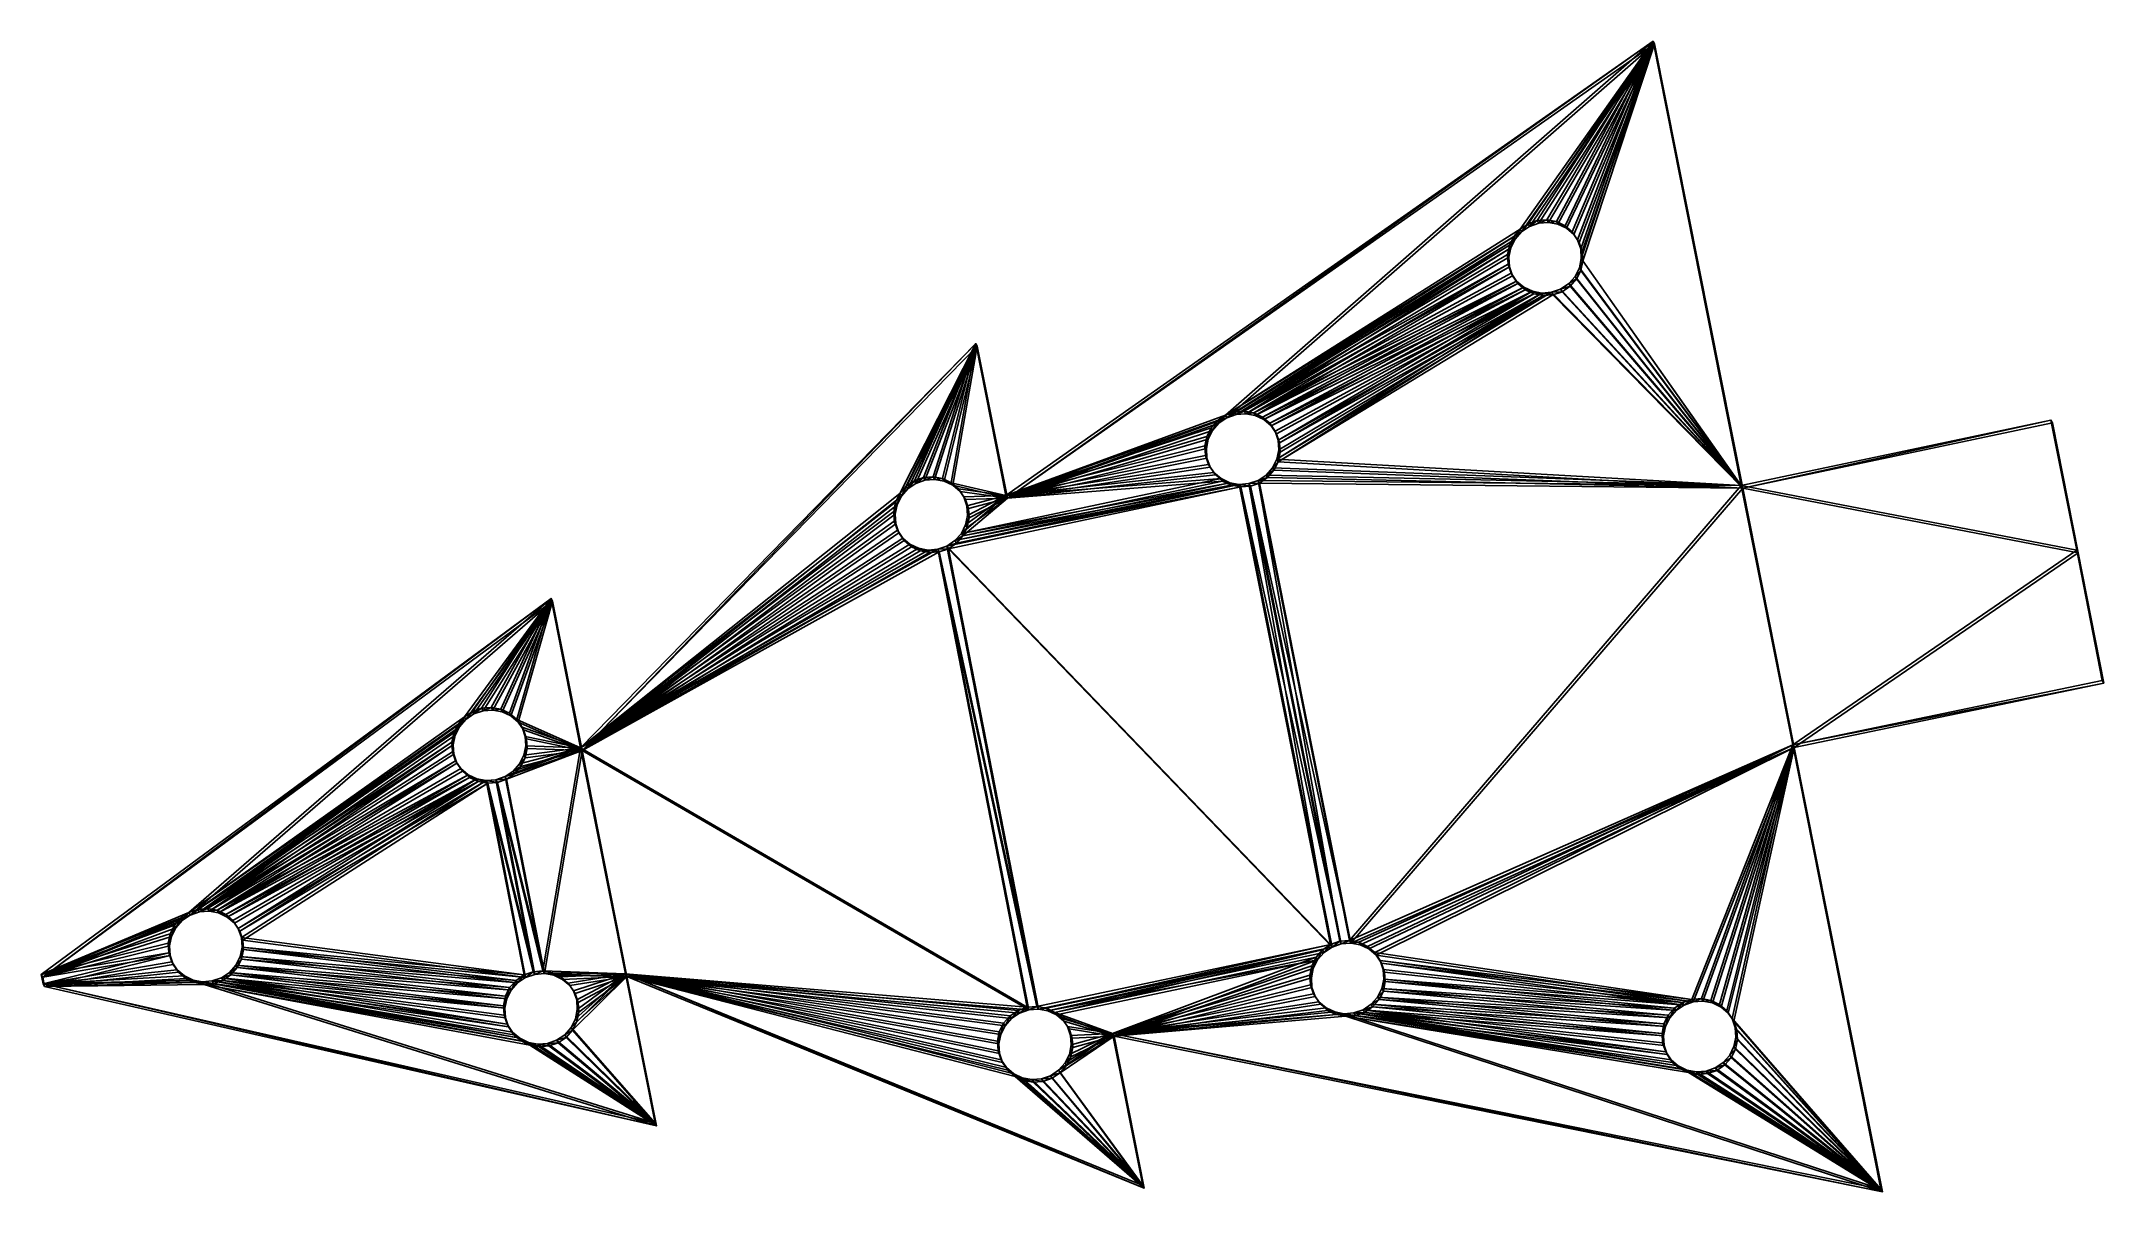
# Model space of a CAD drawing. Header units: metres. Extents: x 60.8 to 130.1, y 80.7 to 119.3.
import ezdxf

# ---------------------------------------------------------------- set-up
doc = ezdxf.new("R2010")
doc.units = ezdxf.units.M

msp = doc.modelspace()

# ---------------------------------------------------------------- linework, layer by layer
for points in [[(114.9252, 119.3481, 0.97978), (93.22643, 103.9915, 1.00928), (93.17705, 104.0785, 1.49917)], [(93.17705, 104.0785, 1.49917), (100.5569, 106.7812, 1.7631), (114.9252, 119.3481, 0.97978)], [(114.9746, 119.2611, 0.48989), (93.22643, 103.9915, 1.00928), (114.9252, 119.3481, 0.97978)], [(114.9746, 119.2611, 0.48989), (100.6063, 106.6942, 1.2732), (93.22643, 103.9915, 1.00928)], [(100.5569, 106.7812, 1.7631), (110.4554, 113.0291, 1.65136), (114.9252, 119.3481, 0.97978)], [(110.5047, 112.9421, 1.16147), (100.6063, 106.6942, 1.2732), (114.9746, 119.2611, 0.48989)], [(114.9252, 119.3481, 0.97978), (110.4554, 113.0291, 1.65136), (110.7259, 113.2114, 1.64624)], [(110.5047, 112.9421, 1.16147), (114.9746, 119.2611, 0.48989), (110.7753, 113.1245, 1.15635)], [(111.0337, 113.3191, 1.65815), (114.9252, 119.3481, 0.97978), (110.7259, 113.2114, 1.64624)], [(114.9746, 119.2611, 0.48989), (111.0831, 113.2321, 1.16826), (110.7753, 113.1245, 1.15635)], [(111.0337, 113.3191, 1.65815), (111.3578, 113.3448, 1.68626), (114.9252, 119.3481, 0.97978)], [(111.4072, 113.2578, 1.19637), (111.0831, 113.2321, 1.16826), (114.9746, 119.2611, 0.48989)], [(114.9252, 119.3481, 0.97978), (111.3578, 113.3448, 1.68626), (111.6761, 113.2866, 1.72867)], [(111.4072, 113.2578, 1.19637), (114.9746, 119.2611, 0.48989), (111.7255, 113.1996, 1.23877)], [(111.9669, 113.1487, 1.78247), (114.9252, 119.3481, 0.97978), (111.6761, 113.2866, 1.72867)], [(114.9746, 119.2611, 0.48989), (112.0163, 113.0617, 1.29258), (111.7255, 113.1996, 1.23877)], [(111.9669, 113.1487, 1.78247), (112.2104, 112.9403, 1.84401), (114.9252, 119.3481, 0.97978)], [(112.2597, 112.8533, 1.35412), (112.0163, 113.0617, 1.29258), (114.9746, 119.2611, 0.48989)], [(114.9252, 119.3481, 0.97978), (112.2104, 112.9403, 1.84401), (112.3899, 112.6758, 1.9091)], [(112.2597, 112.8533, 1.35412), (114.9746, 119.2611, 0.48989), (112.4393, 112.5888, 1.41921)], [(112.4934, 112.373, 1.97329), (114.9252, 119.3481, 0.97978), (112.3899, 112.6758, 1.9091)], [(114.9746, 119.2611, 0.48989), (112.5427, 112.286, 1.4834), (112.4393, 112.5888, 1.41921)], [(112.4934, 112.373, 1.97329), (112.5136, 112.0527, 2.03221), (114.9252, 119.3481, 0.97978)], [(114.9252, 119.3481, 0.97978), (112.5136, 112.0527, 2.03221), (117.8881, 104.4203, 3.92929)], [(112.563, 111.9657, 1.54232), (112.5427, 112.286, 1.4834), (114.9746, 119.2611, 0.48989)], [(112.563, 111.9657, 1.54232), (114.9746, 119.2611, 0.48989), (117.9374, 104.3333, 3.4394)], [(117.8881, 104.4203, 3.92929), (114.9746, 119.2611, 0.48989), (114.9252, 119.3481, 0.97978)], [(117.9374, 104.3333, 3.4394), (114.9746, 119.2611, 0.48989), (117.8881, 104.4203, 3.92929)], [(100.5569, 106.7812, 1.7631), (110.2405, 112.7844, 1.67314), (110.4554, 113.0291, 1.65136)], [(110.2899, 112.6974, 1.18325), (110.4554, 113.0291, 1.65136), (110.2405, 112.7844, 1.67314)], [(110.5047, 112.9421, 1.16147), (110.4554, 113.0291, 1.65136), (110.2899, 112.6974, 1.18325)], [(110.5047, 112.9421, 1.16147), (110.7259, 113.2114, 1.64624), (110.4554, 113.0291, 1.65136)], [(110.7753, 113.1245, 1.15635), (110.7259, 113.2114, 1.64624), (110.5047, 112.9421, 1.16147)], [(110.7753, 113.1245, 1.15635), (111.0337, 113.3191, 1.65815), (110.7259, 113.2114, 1.64624)], [(111.0831, 113.2321, 1.16826), (111.0337, 113.3191, 1.65815), (110.7753, 113.1245, 1.15635)], [(111.0831, 113.2321, 1.16826), (111.3578, 113.3448, 1.68626), (111.0337, 113.3191, 1.65815)], [(111.4072, 113.2578, 1.19637), (111.3578, 113.3448, 1.68626), (111.0831, 113.2321, 1.16826)], [(111.4072, 113.2578, 1.19637), (111.6761, 113.2866, 1.72867), (111.3578, 113.3448, 1.68626)], [(111.7255, 113.1996, 1.23877), (111.6761, 113.2866, 1.72867), (111.4072, 113.2578, 1.19637)], [(111.7255, 113.1996, 1.23877), (111.9669, 113.1487, 1.78247), (111.6761, 113.2866, 1.72867)], [(112.0163, 113.0617, 1.29258), (111.9669, 113.1487, 1.78247), (111.7255, 113.1996, 1.23877)], [(112.0163, 113.0617, 1.29258), (112.2104, 112.9403, 1.84401), (111.9669, 113.1487, 1.78247)], [(112.2597, 112.8533, 1.35412), (112.2104, 112.9403, 1.84401), (112.0163, 113.0617, 1.29258)], [(100.8647, 106.8889, 1.775), (110.2405, 112.7844, 1.67314), (100.5569, 106.7812, 1.7631)], [(110.5047, 112.9421, 1.16147), (110.2899, 112.6974, 1.18325), (100.6063, 106.6942, 1.2732)], [(100.6063, 106.6942, 1.2732), (110.2899, 112.6974, 1.18325), (100.9141, 106.8019, 1.28511)], [(100.8647, 106.8889, 1.775), (110.096, 112.4942, 1.71011), (110.2405, 112.7844, 1.67314)], [(101.1888, 106.9146, 1.80311), (110.096, 112.4942, 1.71011), (100.8647, 106.8889, 1.775)], [(100.9141, 106.8019, 1.28511), (110.2899, 112.6974, 1.18325), (110.1454, 112.4072, 1.22022)], [(100.9141, 106.8019, 1.28511), (110.1454, 112.4072, 1.22022), (101.2382, 106.8276, 1.31322)], [(110.0317, 112.1782, 1.75975), (110.096, 112.4942, 1.71011), (101.1888, 106.9146, 1.80311)], [(101.2382, 106.8276, 1.31322), (110.1454, 112.4072, 1.22022), (110.081, 112.0912, 1.26986)], [(110.081, 112.0912, 1.26986), (110.096, 112.4942, 1.71011), (110.0317, 112.1782, 1.75975)], [(110.1454, 112.4072, 1.22022), (110.096, 112.4942, 1.71011), (110.081, 112.0912, 1.26986)], [(110.1454, 112.4072, 1.22022), (110.2405, 112.7844, 1.67314), (110.096, 112.4942, 1.71011)], [(110.2899, 112.6974, 1.18325), (110.2405, 112.7844, 1.67314), (110.1454, 112.4072, 1.22022)], [(112.2597, 112.8533, 1.35412), (112.3899, 112.6758, 1.9091), (112.2104, 112.9403, 1.84401)], [(112.4393, 112.5888, 1.41921), (112.3899, 112.6758, 1.9091), (112.2597, 112.8533, 1.35412)], [(112.4393, 112.5888, 1.41921), (112.4934, 112.373, 1.97329), (112.3899, 112.6758, 1.9091)], [(112.5427, 112.286, 1.4834), (112.4934, 112.373, 1.97329), (112.4393, 112.5888, 1.41921)], [(112.5427, 112.286, 1.4834), (112.5136, 112.0527, 2.03221), (112.4934, 112.373, 1.97329)], [(112.563, 111.9657, 1.54232), (112.5136, 112.0527, 2.03221), (112.5427, 112.286, 1.4834)], [(110.0317, 112.1782, 1.75975), (101.1888, 106.9146, 1.80311), (110.0519, 111.8579, 1.81867)], [(110.0519, 111.8579, 1.81867), (101.1888, 106.9146, 1.80311), (101.5071, 106.8564, 1.84552)], [(110.1013, 111.7709, 1.32878), (101.2382, 106.8276, 1.31322), (110.081, 112.0912, 1.26986)], [(110.1013, 111.7709, 1.32878), (101.5564, 106.7694, 1.35563), (101.2382, 106.8276, 1.31322)], [(110.0519, 111.8579, 1.81867), (101.5071, 106.8564, 1.84552), (110.1553, 111.5551, 1.88286)], [(110.2047, 111.4681, 1.39297), (101.5564, 106.7694, 1.35563), (110.1013, 111.7709, 1.32878)], [(110.1013, 111.7709, 1.32878), (110.0317, 112.1782, 1.75975), (110.0519, 111.8579, 1.81867)], [(110.081, 112.0912, 1.26986), (110.0317, 112.1782, 1.75975), (110.1013, 111.7709, 1.32878)], [(110.1553, 111.5551, 1.88286), (110.2047, 111.4681, 1.39297), (110.0519, 111.8579, 1.81867)], [(110.2047, 111.4681, 1.39297), (110.1013, 111.7709, 1.32878), (110.0519, 111.8579, 1.81867)], [(112.4986, 111.6497, 1.59196), (112.3047, 111.4464, 2.11882), (112.4493, 111.7366, 2.08185)], [(112.3047, 111.4464, 2.11882), (117.8881, 104.4203, 3.92929), (112.4493, 111.7366, 2.08185)], [(112.3541, 111.3594, 1.62893), (112.3047, 111.4464, 2.11882), (112.4986, 111.6497, 1.59196)], [(117.9374, 104.3333, 3.4394), (112.3541, 111.3594, 1.62893), (112.4986, 111.6497, 1.59196)], [(112.563, 111.9657, 1.54232), (112.4493, 111.7366, 2.08185), (112.5136, 112.0527, 2.03221)], [(117.8881, 104.4203, 3.92929), (112.5136, 112.0527, 2.03221), (112.4493, 111.7366, 2.08185)], [(112.4986, 111.6497, 1.59196), (112.4493, 111.7366, 2.08185), (112.563, 111.9657, 1.54232)], [(112.563, 111.9657, 1.54232), (117.9374, 104.3333, 3.4394), (112.4986, 111.6497, 1.59196)], [(101.5071, 106.8564, 1.84552), (110.3349, 111.2905, 1.94794), (110.1553, 111.5551, 1.88286)], [(101.7979, 106.7185, 1.89933), (110.3349, 111.2905, 1.94794), (101.5071, 106.8564, 1.84552)], [(110.2047, 111.4681, 1.39297), (110.3843, 111.2035, 1.45805), (101.5564, 106.7694, 1.35563)], [(101.5564, 106.7694, 1.35563), (110.3843, 111.2035, 1.45805), (101.8472, 106.6315, 1.40943)], [(101.7979, 106.7185, 1.89933), (110.5784, 111.0822, 2.00949), (110.3349, 111.2905, 1.94794)], [(102.0413, 106.5101, 1.96087), (110.5784, 111.0822, 2.00949), (101.7979, 106.7185, 1.89933)], [(101.8472, 106.6315, 1.40943), (110.3843, 111.2035, 1.45805), (110.6278, 110.9952, 1.51959)], [(101.8472, 106.6315, 1.40943), (110.6278, 110.9952, 1.51959), (102.0907, 106.4231, 1.47098)], [(110.8692, 110.9442, 2.06329), (110.5784, 111.0822, 2.00949), (102.0413, 106.5101, 1.96087)], [(102.2209, 106.2455, 2.02595), (110.8692, 110.9442, 2.06329), (102.0413, 106.5101, 1.96087)], [(102.0907, 106.4231, 1.47098), (110.6278, 110.9952, 1.51959), (110.9185, 110.8572, 1.5734)], [(102.2209, 106.2455, 2.02595), (102.3243, 105.9428, 2.09014), (110.8692, 110.9442, 2.06329)], [(111.5115, 110.9117, 2.13381), (102.2802, 105.3064, 2.1987), (117.8881, 104.4203, 3.92929)], [(111.5115, 110.9117, 2.13381), (111.1874, 110.8861, 2.1057), (102.2802, 105.3064, 2.1987)], [(102.3243, 105.9428, 2.09014), (111.1874, 110.8861, 2.1057), (110.8692, 110.9442, 2.06329)], [(110.1553, 111.5551, 1.88286), (110.3843, 111.2035, 1.45805), (110.2047, 111.4681, 1.39297)], [(110.1553, 111.5551, 1.88286), (110.3349, 111.2905, 1.94794), (110.3843, 111.2035, 1.45805)], [(110.3843, 111.2035, 1.45805), (110.3349, 111.2905, 1.94794), (110.6278, 110.9952, 1.51959)], [(110.6278, 110.9952, 1.51959), (110.3349, 111.2905, 1.94794), (110.5784, 111.0822, 2.00949)], [(110.9185, 110.8572, 1.5734), (110.5784, 111.0822, 2.00949), (110.8692, 110.9442, 2.06329)], [(110.6278, 110.9952, 1.51959), (110.5784, 111.0822, 2.00949), (110.9185, 110.8572, 1.5734)], [(111.2368, 110.7991, 1.6158), (110.8692, 110.9442, 2.06329), (111.1874, 110.8861, 2.1057)], [(110.9185, 110.8572, 1.5734), (110.8692, 110.9442, 2.06329), (111.2368, 110.7991, 1.6158)], [(111.5609, 110.8248, 1.64392), (111.1874, 110.8861, 2.1057), (111.5115, 110.9117, 2.13381)], [(111.8687, 110.9324, 1.65582), (111.5115, 110.9117, 2.13381), (111.8193, 111.0194, 2.14572)], [(111.5115, 110.9117, 2.13381), (117.8881, 104.4203, 3.92929), (111.8193, 111.0194, 2.14572)], [(111.5609, 110.8248, 1.64392), (111.5115, 110.9117, 2.13381), (111.8687, 110.9324, 1.65582)], [(117.9374, 104.3333, 3.4394), (111.5609, 110.8248, 1.64392), (111.8687, 110.9324, 1.65582)], [(112.1393, 111.1148, 1.65071), (111.8193, 111.0194, 2.14572), (112.0899, 111.2018, 2.1406)], [(117.8881, 104.4203, 3.92929), (112.0899, 111.2018, 2.1406), (111.8193, 111.0194, 2.14572)], [(111.8687, 110.9324, 1.65582), (111.8193, 111.0194, 2.14572), (112.1393, 111.1148, 1.65071)], [(112.1393, 111.1148, 1.65071), (117.9374, 104.3333, 3.4394), (111.8687, 110.9324, 1.65582)], [(112.3541, 111.3594, 1.62893), (112.0899, 111.2018, 2.1406), (112.3047, 111.4464, 2.11882)], [(112.3047, 111.4464, 2.11882), (112.0899, 111.2018, 2.1406), (117.8881, 104.4203, 3.92929)], [(112.1393, 111.1148, 1.65071), (112.0899, 111.2018, 2.1406), (112.3541, 111.3594, 1.62893)], [(112.1393, 111.1148, 1.65071), (112.3541, 111.3594, 1.62893), (117.9374, 104.3333, 3.4394)], [(102.2703, 106.1585, 1.53606), (102.0907, 106.4231, 1.47098), (110.9185, 110.8572, 1.5734)], [(102.2703, 106.1585, 1.53606), (110.9185, 110.8572, 1.5734), (102.3737, 105.8558, 1.60025)], [(102.2802, 105.3064, 2.1987), (111.1874, 110.8861, 2.1057), (102.3446, 105.6225, 2.14906)], [(102.3446, 105.6225, 2.14906), (111.1874, 110.8861, 2.1057), (102.3243, 105.9428, 2.09014)], [(102.3296, 105.2194, 1.70881), (111.2368, 110.7991, 1.6158), (111.5609, 110.8248, 1.64392)], [(102.3296, 105.2194, 1.70881), (111.5609, 110.8248, 1.64392), (117.9374, 104.3333, 3.4394)], [(102.394, 105.5355, 1.65917), (111.2368, 110.7991, 1.6158), (102.3296, 105.2194, 1.70881)], [(110.9185, 110.8572, 1.5734), (111.2368, 110.7991, 1.6158), (102.3737, 105.8558, 1.60025)], [(102.3737, 105.8558, 1.60025), (111.2368, 110.7991, 1.6158), (102.394, 105.5355, 1.65917)], [(111.2368, 110.7991, 1.6158), (111.1874, 110.8861, 2.1057), (111.5609, 110.8248, 1.64392)], [(92.16321, 109.1866, 0.48989), (78.93466, 95.51814, 1.07339), (78.88528, 95.60513, 1.56328)], [(89.6149, 104.148, 1.12777), (92.16321, 109.1866, 0.48989), (78.88528, 95.60513, 1.56328)], [(92.21259, 109.0996), (78.93466, 95.51814, 1.07339), (92.16321, 109.1866, 0.48989)], [(89.66428, 104.061, 0.63788), (78.93466, 95.51814, 1.07339), (92.21259, 109.0996)], [(89.82976, 104.3926, 1.10599), (92.16321, 109.1866, 0.48989), (89.6149, 104.148, 1.12777)], [(89.66428, 104.061, 0.63788), (92.21259, 109.0996), (89.87914, 104.3056, 0.6161)], [(90.1003, 104.575, 1.10088), (92.16321, 109.1866, 0.48989), (89.82976, 104.3926, 1.10599)], [(92.21259, 109.0996), (90.14969, 104.488, 0.61099), (89.87914, 104.3056, 0.6161)], [(90.40811, 104.6826, 1.11278), (92.16321, 109.1866, 0.48989), (90.1003, 104.575, 1.10088)], [(90.4575, 104.5956, 0.62289), (90.14969, 104.488, 0.61099), (92.21259, 109.0996)], [(90.73221, 104.7083, 1.14089), (92.16321, 109.1866, 0.48989), (90.40811, 104.6826, 1.11278)], [(90.4575, 104.5956, 0.62289), (92.21259, 109.0996), (90.78159, 104.6213, 0.651)], [(91.05049, 104.6502, 1.1833), (92.16321, 109.1866, 0.48989), (90.73221, 104.7083, 1.14089)], [(92.21259, 109.0996), (91.09987, 104.5632, 0.69341), (90.78159, 104.6213, 0.651)], [(91.34128, 104.5122, 1.23711), (92.16321, 109.1866, 0.48989), (91.05049, 104.6502, 1.1833)], [(91.39066, 104.4252, 0.74722), (91.09987, 104.5632, 0.69341), (92.21259, 109.0996)], [(93.17705, 104.0785, 1.49917), (92.16321, 109.1866, 0.48989), (91.34128, 104.5122, 1.23711)], [(91.39066, 104.4252, 0.74722), (92.21259, 109.0996), (93.22643, 103.9915, 1.00928)], [(93.17705, 104.0785, 1.49917), (92.21259, 109.0996), (92.16321, 109.1866, 0.48989)], [(93.22643, 103.9915, 1.00928), (92.21259, 109.0996), (93.17705, 104.0785, 1.49917)], [(93.17705, 104.0785, 1.49917), (100.2863, 106.5988, 1.76821), (100.5569, 106.7812, 1.7631)], [(100.3357, 106.5119, 1.27832), (100.5569, 106.7812, 1.7631), (100.2863, 106.5988, 1.76821)], [(100.6063, 106.6942, 1.2732), (100.5569, 106.7812, 1.7631), (100.3357, 106.5119, 1.27832)], [(100.6063, 106.6942, 1.2732), (100.8647, 106.8889, 1.775), (100.5569, 106.7812, 1.7631)], [(100.9141, 106.8019, 1.28511), (100.8647, 106.8889, 1.775), (100.6063, 106.6942, 1.2732)], [(100.9141, 106.8019, 1.28511), (101.1888, 106.9146, 1.80311), (100.8647, 106.8889, 1.775)], [(101.2382, 106.8276, 1.31322), (101.1888, 106.9146, 1.80311), (100.9141, 106.8019, 1.28511)], [(101.2382, 106.8276, 1.31322), (101.5071, 106.8564, 1.84552), (101.1888, 106.9146, 1.80311)], [(101.5564, 106.7694, 1.35563), (101.5071, 106.8564, 1.84552), (101.2382, 106.8276, 1.31322)], [(101.5564, 106.7694, 1.35563), (101.7979, 106.7185, 1.89933), (101.5071, 106.8564, 1.84552)], [(101.8472, 106.6315, 1.40943), (101.7979, 106.7185, 1.89933), (101.5564, 106.7694, 1.35563)], [(93.17705, 104.0785, 1.49917), (100.0715, 106.3542, 1.79), (100.2863, 106.5988, 1.76821)], [(93.17705, 104.0785, 1.49917), (99.92696, 106.064, 1.82696), (100.0715, 106.3542, 1.79)], [(93.17705, 104.0785, 1.49917), (99.86263, 105.748, 1.8766), (99.92696, 106.064, 1.82696)], [(93.22643, 103.9915, 1.00928), (100.6063, 106.6942, 1.2732), (100.3357, 106.5119, 1.27832)], [(100.1209, 106.2672, 1.3001), (93.22643, 103.9915, 1.00928), (100.3357, 106.5119, 1.27832)], [(99.97634, 105.977, 1.33707), (93.22643, 103.9915, 1.00928), (100.1209, 106.2672, 1.3001)], [(99.91201, 105.661, 1.38671), (99.92696, 106.064, 1.82696), (99.86263, 105.748, 1.8766)], [(99.97634, 105.977, 1.33707), (99.92696, 106.064, 1.82696), (99.91201, 105.661, 1.38671)], [(99.97634, 105.977, 1.33707), (100.0715, 106.3542, 1.79), (99.92696, 106.064, 1.82696)], [(100.1209, 106.2672, 1.3001), (100.0715, 106.3542, 1.79), (99.97634, 105.977, 1.33707)], [(100.1209, 106.2672, 1.3001), (100.2863, 106.5988, 1.76821), (100.0715, 106.3542, 1.79)], [(100.3357, 106.5119, 1.27832), (100.2863, 106.5988, 1.76821), (100.1209, 106.2672, 1.3001)], [(101.8472, 106.6315, 1.40943), (102.0413, 106.5101, 1.96087), (101.7979, 106.7185, 1.89933)], [(102.0907, 106.4231, 1.47098), (102.0413, 106.5101, 1.96087), (101.8472, 106.6315, 1.40943)], [(102.0907, 106.4231, 1.47098), (102.2209, 106.2455, 2.02595), (102.0413, 106.5101, 1.96087)], [(102.2703, 106.1585, 1.53606), (102.2209, 106.2455, 2.02595), (102.0907, 106.4231, 1.47098)], [(102.2703, 106.1585, 1.53606), (102.3243, 105.9428, 2.09014), (102.2209, 106.2455, 2.02595)], [(102.3737, 105.8558, 1.60025), (102.3243, 105.9428, 2.09014), (102.2703, 106.1585, 1.53606)], [(128.2961, 106.6163, 4.58843), (117.9374, 104.3333, 3.4394), (117.8881, 104.4203, 3.92929)], [(129.164, 102.2434, 5.45246), (128.2961, 106.6163, 4.58843), (117.8881, 104.4203, 3.92929)], [(128.3454, 106.5294, 4.09854), (117.9374, 104.3333, 3.4394), (128.2961, 106.6163, 4.58843)], [(117.9374, 104.3333, 3.4394), (128.3454, 106.5294, 4.09854), (129.2134, 102.1564, 4.96256)], [(129.164, 102.2434, 5.45246), (128.3454, 106.5294, 4.09854), (128.2961, 106.6163, 4.58843)], [(129.2134, 102.1564, 4.96256), (128.3454, 106.5294, 4.09854), (129.164, 102.2434, 5.45246)], [(93.17705, 104.0785, 1.49917), (99.88287, 105.4276, 1.93552), (99.86263, 105.748, 1.8766)], [(93.17705, 104.0785, 1.49917), (99.9863, 105.1249, 1.99971), (99.88287, 105.4276, 1.93552)], [(99.97634, 105.977, 1.33707), (99.91201, 105.661, 1.38671), (93.22643, 103.9915, 1.00928)], [(99.91201, 105.661, 1.38671), (99.93224, 105.3407, 1.44563), (93.22643, 103.9915, 1.00928)], [(99.93224, 105.3407, 1.44563), (99.86263, 105.748, 1.8766), (99.88287, 105.4276, 1.93552)], [(99.91201, 105.661, 1.38671), (99.86263, 105.748, 1.8766), (99.93224, 105.3407, 1.44563)], [(99.9863, 105.1249, 1.99971), (100.0357, 105.0379, 1.50982), (99.88287, 105.4276, 1.93552)], [(100.0357, 105.0379, 1.50982), (99.93224, 105.3407, 1.44563), (99.88287, 105.4276, 1.93552)], [(102.394, 105.5355, 1.65917), (102.2802, 105.3064, 2.1987), (102.3446, 105.6225, 2.14906)], [(102.3296, 105.2194, 1.70881), (102.2802, 105.3064, 2.1987), (102.394, 105.5355, 1.65917)], [(102.3737, 105.8558, 1.60025), (102.3446, 105.6225, 2.14906), (102.3243, 105.9428, 2.09014)], [(102.394, 105.5355, 1.65917), (102.3446, 105.6225, 2.14906), (102.3737, 105.8558, 1.60025)], [(90.14969, 104.488, 0.61099), (90.40811, 104.6826, 1.11278), (90.1003, 104.575, 1.10088)], [(90.4575, 104.5956, 0.62289), (90.40811, 104.6826, 1.11278), (90.14969, 104.488, 0.61099)], [(90.4575, 104.5956, 0.62289), (90.73221, 104.7083, 1.14089), (90.40811, 104.6826, 1.11278)], [(90.78159, 104.6213, 0.651), (90.73221, 104.7083, 1.14089), (90.4575, 104.5956, 0.62289)], [(90.78159, 104.6213, 0.651), (91.05049, 104.6502, 1.1833), (90.73221, 104.7083, 1.14089)], [(93.17705, 104.0785, 1.49917), (100.1659, 104.8603, 2.0648), (99.9863, 105.1249, 1.99971)], [(93.17705, 104.0785, 1.49917), (100.4093, 104.6519, 2.12634), (100.1659, 104.8603, 2.0648)], [(99.93224, 105.3407, 1.44563), (100.0357, 105.0379, 1.50982), (93.22643, 103.9915, 1.00928)], [(93.22643, 103.9915, 1.00928), (100.0357, 105.0379, 1.50982), (100.2152, 104.7733, 1.5749)], [(100.4587, 104.565, 1.63645), (93.22643, 103.9915, 1.00928), (100.2152, 104.7733, 1.5749)], [(99.9863, 105.1249, 1.99971), (100.2152, 104.7733, 1.5749), (100.0357, 105.0379, 1.50982)], [(99.9863, 105.1249, 1.99971), (100.1659, 104.8603, 2.0648), (100.2152, 104.7733, 1.5749)], [(100.2152, 104.7733, 1.5749), (100.1659, 104.8603, 2.0648), (100.4587, 104.565, 1.63645)], [(100.4587, 104.565, 1.63645), (100.1659, 104.8603, 2.0648), (100.4093, 104.6519, 2.12634)], [(101.9702, 104.6846, 1.76756), (101.6503, 104.5892, 2.26257), (101.9209, 104.7716, 2.25745)], [(101.6503, 104.5892, 2.26257), (117.8881, 104.4203, 3.92929), (101.9209, 104.7716, 2.25745)], [(101.6997, 104.5022, 1.77268), (101.6503, 104.5892, 2.26257), (101.9702, 104.6846, 1.76756)], [(117.9374, 104.3333, 3.4394), (101.6997, 104.5022, 1.77268), (101.9702, 104.6846, 1.76756)], [(102.1851, 104.9292, 1.74578), (101.9209, 104.7716, 2.25745), (102.1357, 105.0162, 2.23567)], [(117.8881, 104.4203, 3.92929), (102.1357, 105.0162, 2.23567), (101.9209, 104.7716, 2.25745)], [(101.9702, 104.6846, 1.76756), (101.9209, 104.7716, 2.25745), (102.1851, 104.9292, 1.74578)], [(102.1851, 104.9292, 1.74578), (117.9374, 104.3333, 3.4394), (101.9702, 104.6846, 1.76756)], [(102.3296, 105.2194, 1.70881), (102.1357, 105.0162, 2.23567), (102.2802, 105.3064, 2.1987)], [(102.2802, 105.3064, 2.1987), (102.1357, 105.0162, 2.23567), (117.8881, 104.4203, 3.92929)], [(102.1851, 104.9292, 1.74578), (102.1357, 105.0162, 2.23567), (102.3296, 105.2194, 1.70881)], [(102.1851, 104.9292, 1.74578), (102.3296, 105.2194, 1.70881), (117.9374, 104.3333, 3.4394)], [(89.47038, 103.8577, 1.16475), (89.6149, 104.148, 1.12777), (78.88528, 95.60513, 1.56328)], [(89.51977, 103.7707, 0.67485), (78.93466, 95.51814, 1.07339), (89.66428, 104.061, 0.63788)], [(89.51977, 103.7707, 0.67485), (89.6149, 104.148, 1.12777), (89.47038, 103.8577, 1.16475)], [(89.66428, 104.061, 0.63788), (89.6149, 104.148, 1.12777), (89.51977, 103.7707, 0.67485)], [(89.66428, 104.061, 0.63788), (89.82976, 104.3926, 1.10599), (89.6149, 104.148, 1.12777)], [(89.87914, 104.3056, 0.6161), (89.82976, 104.3926, 1.10599), (89.66428, 104.061, 0.63788)], [(89.87914, 104.3056, 0.6161), (90.1003, 104.575, 1.10088), (89.82976, 104.3926, 1.10599)], [(90.14969, 104.488, 0.61099), (90.1003, 104.575, 1.10088), (89.87914, 104.3056, 0.6161)], [(91.09987, 104.5632, 0.69341), (91.05049, 104.6502, 1.1833), (90.78159, 104.6213, 0.651)], [(91.09987, 104.5632, 0.69341), (91.34128, 104.5122, 1.23711), (91.05049, 104.6502, 1.1833)], [(91.39066, 104.4252, 0.74722), (91.34128, 104.5122, 1.23711), (91.09987, 104.5632, 0.69341)], [(91.19373, 102.3829, 1.60035), (101.0184, 104.4559, 2.22255), (91.46429, 102.5653, 1.59523)], [(91.19373, 102.3829, 1.60035), (104.0874, 88.99351, 5.27769), (101.0184, 104.4559, 2.22255)], [(91.24312, 102.296, 1.11046), (101.0678, 104.3689, 1.73266), (104.1368, 88.90652, 4.7878)], [(91.24312, 102.296, 1.11046), (91.51366, 102.4783, 1.10534), (101.0678, 104.3689, 1.73266)], [(91.39066, 104.4252, 0.74722), (91.58475, 104.3039, 1.29865), (91.34128, 104.5122, 1.23711)], [(93.17705, 104.0785, 1.49917), (91.34128, 104.5122, 1.23711), (91.58475, 104.3039, 1.29865)], [(91.63413, 104.2169, 0.80876), (91.58475, 104.3039, 1.29865), (91.39066, 104.4252, 0.74722)], [(91.39066, 104.4252, 0.74722), (93.22643, 103.9915, 1.00928), (91.63413, 104.2169, 0.80876)], [(101.0184, 104.4559, 2.22255), (100.7001, 104.514, 2.18014), (91.46429, 102.5653, 1.59523)], [(91.46429, 102.5653, 1.59523), (100.7001, 104.514, 2.18014), (91.67915, 102.8099, 1.57345)], [(91.72852, 102.723, 1.08356), (100.7495, 104.427, 1.69025), (91.51366, 102.4783, 1.10534)], [(91.51366, 102.4783, 1.10534), (100.7495, 104.427, 1.69025), (101.0678, 104.3689, 1.73266)], [(91.63413, 104.2169, 0.80876), (91.76433, 104.0393, 1.36373), (91.58475, 104.3039, 1.29865)], [(93.17705, 104.0785, 1.49917), (91.58475, 104.3039, 1.29865), (91.76433, 104.0393, 1.36373)], [(91.81371, 103.9523, 0.87384), (91.76433, 104.0393, 1.36373), (91.63413, 104.2169, 0.80876)], [(93.22643, 103.9915, 1.00928), (91.81371, 103.9523, 0.87384), (91.63413, 104.2169, 0.80876)], [(93.17705, 104.0785, 1.49917), (91.67915, 102.8099, 1.57345), (100.4093, 104.6519, 2.12634)], [(91.67915, 102.8099, 1.57345), (100.7001, 104.514, 2.18014), (100.4093, 104.6519, 2.12634)], [(93.17705, 104.0785, 1.49917), (91.82366, 103.1002, 1.53648), (91.67915, 102.8099, 1.57345)], [(100.4587, 104.565, 1.63645), (91.72852, 102.723, 1.08356), (93.22643, 103.9915, 1.00928)], [(100.4587, 104.565, 1.63645), (100.7495, 104.427, 1.69025), (91.72852, 102.723, 1.08356)], [(91.72852, 102.723, 1.08356), (91.87304, 103.0132, 1.04659), (93.22643, 103.9915, 1.00928)], [(93.17705, 104.0785, 1.49917), (91.76433, 104.0393, 1.36373), (91.86775, 103.7365, 1.42792)], [(91.81371, 103.9523, 0.87384), (91.86775, 103.7365, 1.42792), (91.76433, 104.0393, 1.36373)], [(91.91713, 103.6495, 0.93803), (91.81371, 103.9523, 0.87384), (93.22643, 103.9915, 1.00928)], [(93.17705, 104.0785, 1.49917), (91.88799, 103.4162, 1.48684), (91.82366, 103.1002, 1.53648)], [(93.17705, 104.0785, 1.49917), (91.86775, 103.7365, 1.42792), (91.88799, 103.4162, 1.48684)], [(93.22643, 103.9915, 1.00928), (91.87304, 103.0132, 1.04659), (91.93737, 103.3292, 0.99695)], [(91.91713, 103.6495, 0.93803), (93.22643, 103.9915, 1.00928), (91.93737, 103.3292, 0.99695)], [(100.7495, 104.427, 1.69025), (100.4093, 104.6519, 2.12634), (100.7001, 104.514, 2.18014)], [(100.4587, 104.565, 1.63645), (100.4093, 104.6519, 2.12634), (100.7495, 104.427, 1.69025)], [(101.0678, 104.3689, 1.73266), (100.7001, 104.514, 2.18014), (101.0184, 104.4559, 2.22255)], [(100.7495, 104.427, 1.69025), (100.7001, 104.514, 2.18014), (101.0678, 104.3689, 1.73266)], [(101.3919, 104.3945, 1.76077), (101.0184, 104.4559, 2.22255), (101.3425, 104.4815, 2.25066)], [(104.0874, 88.99351, 5.27769), (101.3425, 104.4815, 2.25066), (101.0184, 104.4559, 2.22255)], [(101.0678, 104.3689, 1.73266), (101.0184, 104.4559, 2.22255), (101.3919, 104.3945, 1.76077)], [(104.4446, 89.01419, 4.79971), (101.0678, 104.3689, 1.73266), (101.3919, 104.3945, 1.76077)], [(104.1368, 88.90652, 4.7878), (101.0678, 104.3689, 1.73266), (104.4446, 89.01419, 4.79971)], [(101.6997, 104.5022, 1.77268), (101.3425, 104.4815, 2.25066), (101.6503, 104.5892, 2.26257)], [(101.6503, 104.5892, 2.26257), (101.3425, 104.4815, 2.25066), (104.3952, 89.10118, 5.2896)], [(101.3919, 104.3945, 1.76077), (101.3425, 104.4815, 2.25066), (101.6997, 104.5022, 1.77268)], [(104.3952, 89.10118, 5.2896), (101.3425, 104.4815, 2.25066), (104.0874, 88.99351, 5.27769)], [(104.7686, 89.03984, 4.82782), (101.3919, 104.3945, 1.76077), (101.6997, 104.5022, 1.77268)], [(104.4446, 89.01419, 4.79971), (101.3919, 104.3945, 1.76077), (104.7686, 89.03984, 4.82782)], [(101.6503, 104.5892, 2.26257), (104.7193, 89.12684, 5.31771), (117.8881, 104.4203, 3.92929)], [(101.6503, 104.5892, 2.26257), (104.3952, 89.10118, 5.2896), (104.7193, 89.12684, 5.31771)], [(117.9374, 104.3333, 3.4394), (104.7686, 89.03984, 4.82782), (101.6997, 104.5022, 1.77268)], [(117.8881, 104.4203, 3.92929), (104.7193, 89.12684, 5.31771), (119.6179, 95.70043, 5.65213)], [(117.9374, 104.3333, 3.4394), (119.6673, 95.61344, 5.16224), (104.7686, 89.03984, 4.82782)], [(129.164, 102.2434, 5.45246), (117.8881, 104.4203, 3.92929), (119.6179, 95.70043, 5.65213)], [(117.9374, 104.3333, 3.4394), (129.2134, 102.1564, 4.96256), (119.6673, 95.61344, 5.16224)], [(89.47038, 103.8577, 1.16475), (78.88528, 95.60513, 1.56328), (89.40605, 103.5417, 1.21438)], [(89.42629, 103.2214, 1.2733), (89.40605, 103.5417, 1.21438), (78.88528, 95.60513, 1.56328)], [(89.51977, 103.7707, 0.67485), (89.45544, 103.4547, 0.72449), (78.93466, 95.51814, 1.07339)], [(89.45544, 103.4547, 0.72449), (89.47567, 103.1344, 0.78341), (78.93466, 95.51814, 1.07339)], [(89.45544, 103.4547, 0.72449), (89.47038, 103.8577, 1.16475), (89.40605, 103.5417, 1.21438)], [(89.47567, 103.1344, 0.78341), (89.40605, 103.5417, 1.21438), (89.42629, 103.2214, 1.2733)], [(89.45544, 103.4547, 0.72449), (89.40605, 103.5417, 1.21438), (89.47567, 103.1344, 0.78341)], [(89.51977, 103.7707, 0.67485), (89.47038, 103.8577, 1.16475), (89.45544, 103.4547, 0.72449)], [(91.91713, 103.6495, 0.93803), (91.86775, 103.7365, 1.42792), (91.81371, 103.9523, 0.87384)], [(91.93737, 103.3292, 0.99695), (91.82366, 103.1002, 1.53648), (91.88799, 103.4162, 1.48684)], [(91.87304, 103.0132, 1.04659), (91.82366, 103.1002, 1.53648), (91.93737, 103.3292, 0.99695)], [(91.91713, 103.6495, 0.93803), (91.88799, 103.4162, 1.48684), (91.86775, 103.7365, 1.42792)], [(91.93737, 103.3292, 0.99695), (91.88799, 103.4162, 1.48684), (91.91713, 103.6495, 0.93803)], [(89.52972, 102.9186, 1.33749), (89.42629, 103.2214, 1.2733), (78.88528, 95.60513, 1.56328)], [(89.70929, 102.6541, 1.40258), (89.52972, 102.9186, 1.33749), (78.88528, 95.60513, 1.56328)], [(89.70929, 102.6541, 1.40258), (78.88528, 95.60513, 1.56328), (89.95277, 102.4457, 1.46412)], [(89.47567, 103.1344, 0.78341), (89.5791, 102.8316, 0.8476), (78.93466, 95.51814, 1.07339)], [(78.93466, 95.51814, 1.07339), (89.5791, 102.8316, 0.8476), (89.75867, 102.5671, 0.91269)], [(89.52972, 102.9186, 1.33749), (89.5791, 102.8316, 0.8476), (89.42629, 103.2214, 1.2733)], [(89.5791, 102.8316, 0.8476), (89.47567, 103.1344, 0.78341), (89.42629, 103.2214, 1.2733)], [(89.52972, 102.9186, 1.33749), (89.75867, 102.5671, 0.91269), (89.5791, 102.8316, 0.8476)], [(89.52972, 102.9186, 1.33749), (89.70929, 102.6541, 1.40258), (89.75867, 102.5671, 0.91269)], [(89.75867, 102.5671, 0.91269), (89.70929, 102.6541, 1.40258), (90.00214, 102.3587, 0.97423)], [(90.00214, 102.3587, 0.97423), (89.70929, 102.6541, 1.40258), (89.95277, 102.4457, 1.46412)], [(91.72852, 102.723, 1.08356), (91.46429, 102.5653, 1.59523), (91.67915, 102.8099, 1.57345)], [(91.51366, 102.4783, 1.10534), (91.46429, 102.5653, 1.59523), (91.72852, 102.723, 1.08356)], [(91.87304, 103.0132, 1.04659), (91.67915, 102.8099, 1.57345), (91.82366, 103.1002, 1.53648)], [(91.72852, 102.723, 1.08356), (91.67915, 102.8099, 1.57345), (91.87304, 103.0132, 1.04659)], [(89.95277, 102.4457, 1.46412), (78.88528, 95.60513, 1.56328), (90.24355, 102.3078, 1.51793)], [(78.88528, 95.60513, 1.56328), (90.56184, 102.2496, 1.56033), (90.24355, 102.3078, 1.51793)], [(93.89275, 86.88525, 4.62447), (90.88593, 102.2753, 1.58844), (78.88528, 95.60513, 1.56328)], [(90.88593, 102.2753, 1.58844), (90.56184, 102.2496, 1.56033), (78.88528, 95.60513, 1.56328)], [(90.00214, 102.3587, 0.97423), (78.93466, 95.51814, 1.07339), (89.75867, 102.5671, 0.91269)], [(90.00214, 102.3587, 0.97423), (90.29294, 102.2208, 1.02804), (78.93466, 95.51814, 1.07339)], [(90.61122, 102.1626, 1.07044), (78.93466, 95.51814, 1.07339), (90.29294, 102.2208, 1.02804)], [(90.93531, 102.1883, 1.09855), (93.94213, 86.79826, 4.13458), (78.93466, 95.51814, 1.07339)], [(90.61122, 102.1626, 1.07044), (90.93531, 102.1883, 1.09855), (78.93466, 95.51814, 1.07339)], [(90.29294, 102.2208, 1.02804), (89.95277, 102.4457, 1.46412), (90.24355, 102.3078, 1.51793)], [(90.00214, 102.3587, 0.97423), (89.95277, 102.4457, 1.46412), (90.29294, 102.2208, 1.02804)], [(90.61122, 102.1626, 1.07044), (90.24355, 102.3078, 1.51793), (90.56184, 102.2496, 1.56033)], [(90.29294, 102.2208, 1.02804), (90.24355, 102.3078, 1.51793), (90.61122, 102.1626, 1.07044)], [(90.93531, 102.1883, 1.09855), (90.56184, 102.2496, 1.56033), (90.88593, 102.2753, 1.58844)], [(90.61122, 102.1626, 1.07044), (90.56184, 102.2496, 1.56033), (90.93531, 102.1883, 1.09855)], [(91.24312, 102.296, 1.11046), (90.88593, 102.2753, 1.58844), (91.19373, 102.3829, 1.60035)], [(91.19373, 102.3829, 1.60035), (90.88593, 102.2753, 1.58844), (94.21684, 86.9109, 4.65259)], [(90.93531, 102.1883, 1.09855), (90.88593, 102.2753, 1.58844), (91.24312, 102.296, 1.11046)], [(94.21684, 86.9109, 4.65259), (90.88593, 102.2753, 1.58844), (93.89275, 86.88525, 4.62447)], [(94.26622, 86.82391, 4.16269), (90.93531, 102.1883, 1.09855), (91.24312, 102.296, 1.11046)], [(94.26622, 86.82391, 4.16269), (93.94213, 86.79826, 4.13458), (90.93531, 102.1883, 1.09855)], [(91.51366, 102.4783, 1.10534), (91.19373, 102.3829, 1.60035), (91.46429, 102.5653, 1.59523)], [(91.24312, 102.296, 1.11046), (91.19373, 102.3829, 1.60035), (91.51366, 102.4783, 1.10534)], [(91.19373, 102.3829, 1.60035), (94.21684, 86.9109, 4.65259), (104.0874, 88.99351, 5.27769)], [(94.26622, 86.82391, 4.16269), (91.24312, 102.296, 1.11046), (104.1368, 88.90652, 4.7878)], [(129.164, 102.2434, 5.45246), (119.6179, 95.70043, 5.65213), (130.0206, 97.86818, 6.31576)], [(129.2134, 102.1564, 4.96256), (130.07, 97.78118, 5.82587), (119.6673, 95.61344, 5.16224)], [(130.0206, 97.86818, 6.31576), (129.2134, 102.1564, 4.96256), (129.164, 102.2434, 5.45246)], [(130.07, 97.78118, 5.82587), (129.2134, 102.1564, 4.96256), (130.0206, 97.86818, 6.31576)], [(77.88958, 100.6218, 0.57206), (60.808, 87.90199, 0.59872), (60.75863, 87.98898, 1.08861)], [(60.75863, 87.98898, 1.08861), (65.71725, 90.06805, 1.21924), (77.88958, 100.6218, 0.57206)], [(77.93896, 100.5348, 0.08217), (60.808, 87.90199, 0.59872), (77.88958, 100.6218, 0.57206)], [(65.76663, 89.98105, 0.72935), (60.808, 87.90199, 0.59872), (77.93896, 100.5348, 0.08217)], [(65.71725, 90.06805, 1.21924), (74.98045, 96.64569, 0.9849), (77.88958, 100.6218, 0.57206)], [(75.02982, 96.55869, 0.495), (65.76663, 89.98105, 0.72935), (77.93896, 100.5348, 0.08217)], [(77.88958, 100.6218, 0.57206), (74.98045, 96.64569, 0.9849), (75.251, 96.82806, 0.97978)], [(75.30038, 96.74107, 0.48989), (75.02982, 96.55869, 0.495), (77.93896, 100.5348, 0.08217)], [(75.5588, 96.93574, 0.99169), (77.88958, 100.6218, 0.57206), (75.251, 96.82806, 0.97978)], [(75.30038, 96.74107, 0.48989), (77.93896, 100.5348, 0.08217), (75.60818, 96.84874, 0.5018)], [(75.5588, 96.93574, 0.99169), (75.88289, 96.96138, 1.0198), (77.88958, 100.6218, 0.57206)], [(75.93227, 96.87439, 0.52991), (75.60818, 96.84874, 0.5018), (77.93896, 100.5348, 0.08217)], [(77.88958, 100.6218, 0.57206), (75.88289, 96.96138, 1.0198), (76.20117, 96.90325, 1.06221)], [(75.93227, 96.87439, 0.52991), (77.93896, 100.5348, 0.08217), (76.25056, 96.81626, 0.57231)], [(76.49197, 96.7653, 1.11601), (77.88958, 100.6218, 0.57206), (76.20117, 96.90325, 1.06221)], [(77.93896, 100.5348, 0.08217), (76.54134, 96.67831, 0.62612), (76.25056, 96.81626, 0.57231)], [(76.49197, 96.7653, 1.11601), (76.73544, 96.55695, 1.17755), (77.88958, 100.6218, 0.57206)], [(76.78482, 96.46996, 0.68766), (76.54134, 96.67831, 0.62612), (77.93896, 100.5348, 0.08217)], [(77.88958, 100.6218, 0.57206), (76.73544, 96.55695, 1.17755), (78.88528, 95.60513, 1.56328)], [(76.78482, 96.46996, 0.68766), (77.93896, 100.5348, 0.08217), (78.93466, 95.51814, 1.07339)], [(78.88528, 95.60513, 1.56328), (77.93896, 100.5348, 0.08217), (77.88958, 100.6218, 0.57206)], [(78.93466, 95.51814, 1.07339), (77.93896, 100.5348, 0.08217), (78.88528, 95.60513, 1.56328)], [(119.6179, 95.70043, 5.65213), (130.07, 97.78118, 5.82587), (130.0206, 97.86818, 6.31576)], [(119.6673, 95.61344, 5.16224), (130.07, 97.78118, 5.82587), (119.6179, 95.70043, 5.65213)], [(65.71725, 90.06805, 1.21924), (74.76559, 96.40105, 1.00668), (74.98045, 96.64569, 0.9849)], [(66.02506, 90.17572, 1.23114), (74.76559, 96.40105, 1.00668), (65.71725, 90.06805, 1.21924)], [(74.81497, 96.31406, 0.51679), (65.76663, 89.98105, 0.72935), (75.02982, 96.55869, 0.495)], [(74.62107, 96.11083, 1.04365), (74.76559, 96.40105, 1.00668), (66.02506, 90.17572, 1.23114)], [(74.67045, 96.02384, 0.55376), (74.76559, 96.40105, 1.00668), (74.62107, 96.11083, 1.04365)], [(74.81497, 96.31406, 0.51679), (74.76559, 96.40105, 1.00668), (74.67045, 96.02384, 0.55376)], [(74.81497, 96.31406, 0.51679), (74.98045, 96.64569, 0.9849), (74.76559, 96.40105, 1.00668)], [(75.02982, 96.55869, 0.495), (74.98045, 96.64569, 0.9849), (74.81497, 96.31406, 0.51679)], [(75.02982, 96.55869, 0.495), (75.251, 96.82806, 0.97978), (74.98045, 96.64569, 0.9849)], [(75.30038, 96.74107, 0.48989), (75.251, 96.82806, 0.97978), (75.02982, 96.55869, 0.495)], [(75.30038, 96.74107, 0.48989), (75.5588, 96.93574, 0.99169), (75.251, 96.82806, 0.97978)], [(75.60818, 96.84874, 0.5018), (75.5588, 96.93574, 0.99169), (75.30038, 96.74107, 0.48989)], [(75.60818, 96.84874, 0.5018), (75.88289, 96.96138, 1.0198), (75.5588, 96.93574, 0.99169)], [(75.93227, 96.87439, 0.52991), (75.88289, 96.96138, 1.0198), (75.60818, 96.84874, 0.5018)], [(75.93227, 96.87439, 0.52991), (76.20117, 96.90325, 1.06221), (75.88289, 96.96138, 1.0198)], [(76.25056, 96.81626, 0.57231), (76.20117, 96.90325, 1.06221), (75.93227, 96.87439, 0.52991)], [(76.25056, 96.81626, 0.57231), (76.49197, 96.7653, 1.11601), (76.20117, 96.90325, 1.06221)], [(76.54134, 96.67831, 0.62612), (76.49197, 96.7653, 1.11601), (76.25056, 96.81626, 0.57231)], [(76.54134, 96.67831, 0.62612), (76.73544, 96.55695, 1.17755), (76.49197, 96.7653, 1.11601)], [(76.78482, 96.46996, 0.68766), (76.73544, 96.55695, 1.17755), (76.54134, 96.67831, 0.62612)], [(76.78482, 96.46996, 0.68766), (76.91502, 96.29237, 1.24264), (76.73544, 96.55695, 1.17755)], [(78.88528, 95.60513, 1.56328), (76.73544, 96.55695, 1.17755), (76.91502, 96.29237, 1.24264)], [(76.96439, 96.20538, 0.75275), (76.91502, 96.29237, 1.24264), (76.78482, 96.46996, 0.68766)], [(76.78482, 96.46996, 0.68766), (78.93466, 95.51814, 1.07339), (76.96439, 96.20538, 0.75275)], [(66.07445, 90.08872, 0.74125), (65.76663, 89.98105, 0.72935), (74.81497, 96.31406, 0.51679)], [(74.62107, 96.11083, 1.04365), (66.02506, 90.17572, 1.23114), (74.55674, 95.79479, 1.09329)], [(66.02506, 90.17572, 1.23114), (66.34915, 90.20137, 1.25926), (74.55674, 95.79479, 1.09329)], [(66.07445, 90.08872, 0.74125), (74.81497, 96.31406, 0.51679), (74.67045, 96.02384, 0.55376)], [(66.07445, 90.08872, 0.74125), (74.67045, 96.02384, 0.55376), (74.60612, 95.7078, 0.6034)], [(66.07445, 90.08872, 0.74125), (74.60612, 95.7078, 0.6034), (66.39853, 90.11437, 0.76936)], [(74.55674, 95.79479, 1.09329), (66.34915, 90.20137, 1.25926), (74.57697, 95.47449, 1.15221)], [(74.60612, 95.7078, 0.6034), (74.62636, 95.38749, 0.66232), (66.39853, 90.11437, 0.76936)], [(74.60612, 95.7078, 0.6034), (74.62107, 96.11083, 1.04365), (74.55674, 95.79479, 1.09329)], [(74.62636, 95.38749, 0.66232), (74.55674, 95.79479, 1.09329), (74.57697, 95.47449, 1.15221)], [(74.60612, 95.7078, 0.6034), (74.55674, 95.79479, 1.09329), (74.62636, 95.38749, 0.66232)], [(74.67045, 96.02384, 0.55376), (74.62107, 96.11083, 1.04365), (74.60612, 95.7078, 0.6034)], [(76.96439, 96.20538, 0.75275), (77.01844, 95.98962, 1.30683), (76.91502, 96.29237, 1.24264)], [(77.01844, 95.98962, 1.30683), (78.88528, 95.60513, 1.56328), (76.91502, 96.29237, 1.24264)], [(77.06782, 95.90262, 0.81694), (77.01844, 95.98962, 1.30683), (76.96439, 96.20538, 0.75275)], [(78.93466, 95.51814, 1.07339), (77.06782, 95.90262, 0.81694), (76.96439, 96.20538, 0.75275)], [(77.08806, 95.58231, 0.87586), (76.97435, 95.35326, 1.41539), (77.03868, 95.6693, 1.36575)], [(78.88528, 95.60513, 1.56328), (77.03868, 95.6693, 1.36575), (76.97435, 95.35326, 1.41539)], [(77.06782, 95.90262, 0.81694), (77.03868, 95.6693, 1.36575), (77.01844, 95.98962, 1.30683)], [(77.01844, 95.98962, 1.30683), (77.03868, 95.6693, 1.36575), (78.88528, 95.60513, 1.56328)], [(77.08806, 95.58231, 0.87586), (77.03868, 95.6693, 1.36575), (77.06782, 95.90262, 0.81694)], [(77.08806, 95.58231, 0.87586), (77.06782, 95.90262, 0.81694), (78.93466, 95.51814, 1.07339)], [(104.7193, 89.12684, 5.31771), (105.0376, 89.06871, 5.36011), (119.6179, 95.70043, 5.65213)], [(119.6179, 95.70043, 5.65213), (105.0376, 89.06871, 5.36011), (105.3283, 88.93076, 5.41392)], [(105.5718, 88.7224, 5.47546), (119.6179, 95.70043, 5.65213), (105.3283, 88.93076, 5.41392)], [(105.5718, 88.7224, 5.47546), (116.2278, 87.1496, 6.82887), (119.6179, 95.70043, 5.65213)], [(116.2278, 87.1496, 6.82887), (116.5519, 87.17525, 6.85698), (119.6179, 95.70043, 5.65213)], [(119.6179, 95.70043, 5.65213), (116.5519, 87.17525, 6.85698), (116.8702, 87.11712, 6.89938)], [(117.161, 86.97918, 6.95319), (119.6179, 95.70043, 5.65213), (116.8702, 87.11712, 6.89938)], [(117.161, 86.97918, 6.95319), (117.4045, 86.77081, 7.01473), (119.6179, 95.70043, 5.65213)], [(119.6179, 95.70043, 5.65213), (117.4045, 86.77081, 7.01473), (117.584, 86.50624, 7.07982)], [(119.6179, 95.70043, 5.65213), (117.584, 86.50624, 7.07982), (122.5807, 80.77271, 8.60163)], [(122.5807, 80.77271, 8.60163), (119.6673, 95.61344, 5.16224), (119.6179, 95.70043, 5.65213)], [(74.6804, 95.17172, 1.2164), (74.57697, 95.47449, 1.15221), (66.34915, 90.20137, 1.25926)], [(66.66743, 90.14324, 1.30166), (74.6804, 95.17172, 1.2164), (66.34915, 90.20137, 1.25926)], [(74.72979, 95.08473, 0.72651), (66.39853, 90.11437, 0.76936), (74.62636, 95.38749, 0.66232)], [(66.71682, 90.05624, 0.81177), (66.39853, 90.11437, 0.76936), (74.72979, 95.08473, 0.72651)], [(66.66743, 90.14324, 1.30166), (74.85998, 94.90715, 1.28148), (74.6804, 95.17172, 1.2164)], [(74.90936, 94.82015, 0.79159), (66.71682, 90.05624, 0.81177), (74.72979, 95.08473, 0.72651)], [(74.6804, 95.17172, 1.2164), (74.72979, 95.08473, 0.72651), (74.57697, 95.47449, 1.15221)], [(74.72979, 95.08473, 0.72651), (74.62636, 95.38749, 0.66232), (74.57697, 95.47449, 1.15221)], [(74.6804, 95.17172, 1.2164), (74.90936, 94.82015, 0.79159), (74.72979, 95.08473, 0.72651)], [(74.6804, 95.17172, 1.2164), (74.85998, 94.90715, 1.28148), (74.90936, 94.82015, 0.79159)], [(78.88528, 95.60513, 1.56328), (76.61497, 94.81841, 1.47414), (76.34442, 94.63604, 1.47925)], [(78.88528, 95.60513, 1.56328), (76.34442, 94.63604, 1.47925), (77.61705, 88.10438, 2.76742)], [(78.93466, 95.51814, 1.07339), (77.66643, 88.01738, 2.27753), (76.39381, 94.54904, 0.98936)], [(76.66435, 94.73141, 0.98425), (78.93466, 95.51814, 1.07339), (76.39381, 94.54904, 0.98936)], [(76.82983, 95.06304, 1.45236), (76.61497, 94.81841, 1.47414), (78.88528, 95.60513, 1.56328)], [(76.87921, 94.97604, 0.96247), (76.61497, 94.81841, 1.47414), (76.82983, 95.06304, 1.45236)], [(76.66435, 94.73141, 0.98425), (76.61497, 94.81841, 1.47414), (76.87921, 94.97604, 0.96247)], [(76.66435, 94.73141, 0.98425), (76.87921, 94.97604, 0.96247), (78.93466, 95.51814, 1.07339)], [(76.82983, 95.06304, 1.45236), (78.88528, 95.60513, 1.56328), (76.97435, 95.35326, 1.41539)], [(77.02373, 95.26627, 0.92549), (76.82983, 95.06304, 1.45236), (76.97435, 95.35326, 1.41539)], [(76.87921, 94.97604, 0.96247), (76.82983, 95.06304, 1.45236), (77.02373, 95.26627, 0.92549)], [(78.93466, 95.51814, 1.07339), (76.87921, 94.97604, 0.96247), (77.02373, 95.26627, 0.92549)], [(77.02373, 95.26627, 0.92549), (76.97435, 95.35326, 1.41539), (77.08806, 95.58231, 0.87586)], [(77.08806, 95.58231, 0.87586), (78.93466, 95.51814, 1.07339), (77.02373, 95.26627, 0.92549)], [(80.39191, 88.01001, 3.06388), (78.88528, 95.60513, 1.56328), (77.61705, 88.10438, 2.76742)], [(77.66643, 88.01738, 2.27753), (78.93466, 95.51814, 1.07339), (80.44128, 87.92301, 2.57399)], [(93.89275, 86.88525, 4.62447), (78.88528, 95.60513, 1.56328), (80.39191, 88.01001, 3.06388)], [(78.93466, 95.51814, 1.07339), (93.94213, 86.79826, 4.13458), (80.44128, 87.92301, 2.57399)], [(104.7686, 89.03984, 4.82782), (119.6673, 95.61344, 5.16224), (105.0869, 88.98171, 4.87022)], [(119.6673, 95.61344, 5.16224), (105.3777, 88.84377, 4.92403), (105.0869, 88.98171, 4.87022)], [(105.6212, 88.63541, 4.98557), (105.3777, 88.84377, 4.92403), (119.6673, 95.61344, 5.16224)], [(116.2772, 87.06261, 6.33897), (105.6212, 88.63541, 4.98557), (119.6673, 95.61344, 5.16224)], [(116.2772, 87.06261, 6.33897), (119.6673, 95.61344, 5.16224), (116.6013, 87.08826, 6.36709)], [(119.6673, 95.61344, 5.16224), (116.9196, 87.03013, 6.40949), (116.6013, 87.08826, 6.36709)], [(117.2104, 86.89218, 6.4633), (116.9196, 87.03013, 6.40949), (119.6673, 95.61344, 5.16224)], [(117.2104, 86.89218, 6.4633), (119.6673, 95.61344, 5.16224), (117.4538, 86.68382, 6.52484)], [(119.6673, 95.61344, 5.16224), (117.6334, 86.41924, 6.58993), (117.4538, 86.68382, 6.52484)], [(122.6301, 80.68571, 8.11174), (117.6334, 86.41924, 6.58993), (119.6673, 95.61344, 5.16224)], [(122.6301, 80.68571, 8.11174), (119.6673, 95.61344, 5.16224), (122.5807, 80.77271, 8.60163)], [(66.66743, 90.14324, 1.30166), (75.10345, 94.69879, 1.34302), (74.85998, 94.90715, 1.28148)], [(66.66743, 90.14324, 1.30166), (66.95822, 90.00529, 1.35547), (75.10345, 94.69879, 1.34302)], [(74.90936, 94.82015, 0.79159), (75.15284, 94.61179, 0.85313), (66.71682, 90.05624, 0.81177)], [(66.71682, 90.05624, 0.81177), (75.15284, 94.61179, 0.85313), (67.00761, 89.9183, 0.86558)], [(75.10345, 94.69879, 1.34302), (66.95822, 90.00529, 1.35547), (75.39424, 94.56084, 1.39683)], [(67.2017, 89.79694, 1.41701), (75.39424, 94.56084, 1.39683), (66.95822, 90.00529, 1.35547)], [(67.00761, 89.9183, 0.86558), (75.15284, 94.61179, 0.85313), (75.44362, 94.47385, 0.90694)], [(67.25108, 89.70994, 0.92712), (67.00761, 89.9183, 0.86558), (75.44362, 94.47385, 0.90694)], [(67.2017, 89.79694, 1.41701), (67.38127, 89.53236, 1.48209), (75.39424, 94.56084, 1.39683)], [(67.25108, 89.70994, 0.92712), (75.44362, 94.47385, 0.90694), (67.43065, 89.44537, 0.9922)], [(67.38127, 89.53236, 1.48209), (75.71253, 94.50272, 1.43924), (75.39424, 94.56084, 1.39683)], [(67.4847, 89.2296, 1.54628), (75.71253, 94.50272, 1.43924), (67.38127, 89.53236, 1.48209)], [(75.44362, 94.47385, 0.90694), (75.76191, 94.41572, 0.94935), (67.43065, 89.44537, 0.9922)], [(67.43065, 89.44537, 0.9922), (75.76191, 94.41572, 0.94935), (67.53408, 89.1426, 1.05639)], [(67.4847, 89.2296, 1.54628), (76.98515, 87.97105, 2.7274), (75.71253, 94.50272, 1.43924)], [(67.53408, 89.1426, 1.05639), (75.76191, 94.41572, 0.94935), (77.03453, 87.88406, 2.23751)], [(74.90936, 94.82015, 0.79159), (74.85998, 94.90715, 1.28148), (75.15284, 94.61179, 0.85313)], [(75.15284, 94.61179, 0.85313), (74.85998, 94.90715, 1.28148), (75.10345, 94.69879, 1.34302)], [(75.44362, 94.47385, 0.90694), (75.10345, 94.69879, 1.34302), (75.39424, 94.56084, 1.39683)], [(75.15284, 94.61179, 0.85313), (75.10345, 94.69879, 1.34302), (75.44362, 94.47385, 0.90694)], [(75.76191, 94.41572, 0.94935), (75.39424, 94.56084, 1.39683), (75.71253, 94.50272, 1.43924)], [(75.44362, 94.47385, 0.90694), (75.39424, 94.56084, 1.39683), (75.76191, 94.41572, 0.94935)], [(76.08599, 94.44137, 0.97746), (75.71253, 94.50272, 1.43924), (76.03661, 94.52837, 1.46735)], [(77.29296, 88.07873, 2.73931), (76.03661, 94.52837, 1.46735), (75.71253, 94.50272, 1.43924)], [(75.76191, 94.41572, 0.94935), (75.71253, 94.50272, 1.43924), (76.08599, 94.44137, 0.97746)], [(76.98515, 87.97105, 2.7274), (77.29296, 88.07873, 2.73931), (75.71253, 94.50272, 1.43924)], [(77.34234, 87.99173, 2.24942), (75.76191, 94.41572, 0.94935), (76.08599, 94.44137, 0.97746)], [(77.03453, 87.88406, 2.23751), (75.76191, 94.41572, 0.94935), (77.34234, 87.99173, 2.24942)], [(76.39381, 94.54904, 0.98936), (76.03661, 94.52837, 1.46735), (76.34442, 94.63604, 1.47925)], [(77.61705, 88.10438, 2.76742), (76.34442, 94.63604, 1.47925), (76.03661, 94.52837, 1.46735)], [(76.08599, 94.44137, 0.97746), (76.03661, 94.52837, 1.46735), (76.39381, 94.54904, 0.98936)], [(77.61705, 88.10438, 2.76742), (76.03661, 94.52837, 1.46735), (77.29296, 88.07873, 2.73931)], [(77.66643, 88.01738, 2.27753), (76.08599, 94.44137, 0.97746), (76.39381, 94.54904, 0.98936)], [(77.66643, 88.01738, 2.27753), (77.34234, 87.99173, 2.24942), (76.08599, 94.44137, 0.97746)], [(76.66435, 94.73141, 0.98425), (76.34442, 94.63604, 1.47925), (76.61497, 94.81841, 1.47414)], [(76.39381, 94.54904, 0.98936), (76.34442, 94.63604, 1.47925), (76.66435, 94.73141, 0.98425)], [(65.76663, 89.98105, 0.72935), (66.02506, 90.17572, 1.23114), (65.71725, 90.06805, 1.21924)], [(66.07445, 90.08872, 0.74125), (66.02506, 90.17572, 1.23114), (65.76663, 89.98105, 0.72935)], [(66.07445, 90.08872, 0.74125), (66.34915, 90.20137, 1.25926), (66.02506, 90.17572, 1.23114)], [(66.39853, 90.11437, 0.76936), (66.34915, 90.20137, 1.25926), (66.07445, 90.08872, 0.74125)], [(66.39853, 90.11437, 0.76936), (66.66743, 90.14324, 1.30166), (66.34915, 90.20137, 1.25926)], [(66.71682, 90.05624, 0.81177), (66.66743, 90.14324, 1.30166), (66.39853, 90.11437, 0.76936)], [(66.71682, 90.05624, 0.81177), (66.95822, 90.00529, 1.35547), (66.66743, 90.14324, 1.30166)], [(60.75863, 87.98898, 1.08861), (65.44671, 89.88567, 1.22435), (65.71725, 90.06805, 1.21924)], [(60.75863, 87.98898, 1.08861), (65.23185, 89.64104, 1.24613), (65.44671, 89.88567, 1.22435)], [(60.75863, 87.98898, 1.08861), (65.08733, 89.35081, 1.28311), (65.23185, 89.64104, 1.24613)], [(65.49609, 89.79868, 0.73446), (60.808, 87.90199, 0.59872), (65.76663, 89.98105, 0.72935)], [(65.28123, 89.55405, 0.75624), (60.808, 87.90199, 0.59872), (65.49609, 89.79868, 0.73446)], [(65.13671, 89.26382, 0.79321), (60.808, 87.90199, 0.59872), (65.28123, 89.55405, 0.75624)], [(65.13671, 89.26382, 0.79321), (65.23185, 89.64104, 1.24613), (65.08733, 89.35081, 1.28311)], [(65.28123, 89.55405, 0.75624), (65.23185, 89.64104, 1.24613), (65.13671, 89.26382, 0.79321)], [(65.28123, 89.55405, 0.75624), (65.44671, 89.88567, 1.22435), (65.23185, 89.64104, 1.24613)], [(65.49609, 89.79868, 0.73446), (65.44671, 89.88567, 1.22435), (65.28123, 89.55405, 0.75624)], [(65.49609, 89.79868, 0.73446), (65.71725, 90.06805, 1.21924), (65.44671, 89.88567, 1.22435)], [(65.76663, 89.98105, 0.72935), (65.71725, 90.06805, 1.21924), (65.49609, 89.79868, 0.73446)], [(67.00761, 89.9183, 0.86558), (66.95822, 90.00529, 1.35547), (66.71682, 90.05624, 0.81177)], [(67.00761, 89.9183, 0.86558), (67.2017, 89.79694, 1.41701), (66.95822, 90.00529, 1.35547)], [(67.25108, 89.70994, 0.92712), (67.2017, 89.79694, 1.41701), (67.00761, 89.9183, 0.86558)], [(67.25108, 89.70994, 0.92712), (67.38127, 89.53236, 1.48209), (67.2017, 89.79694, 1.41701)], [(67.43065, 89.44537, 0.9922), (67.38127, 89.53236, 1.48209), (67.25108, 89.70994, 0.92712)], [(67.43065, 89.44537, 0.9922), (67.4847, 89.2296, 1.54628), (67.38127, 89.53236, 1.48209)], [(67.53408, 89.1426, 1.05639), (67.4847, 89.2296, 1.54628), (67.43065, 89.44537, 0.9922)], [(60.75863, 87.98898, 1.08861), (65.023, 89.03478, 1.33274), (65.08733, 89.35081, 1.28311)], [(60.75863, 87.98898, 1.08861), (65.04324, 88.71447, 1.39166), (65.023, 89.03478, 1.33274)], [(65.07238, 88.94778, 0.84285), (60.808, 87.90199, 0.59872), (65.13671, 89.26382, 0.79321)], [(65.09262, 88.62747, 0.90177), (60.808, 87.90199, 0.59872), (65.07238, 88.94778, 0.84285)], [(65.07238, 88.94778, 0.84285), (65.08733, 89.35081, 1.28311), (65.023, 89.03478, 1.33274)], [(65.09262, 88.62747, 0.90177), (65.023, 89.03478, 1.33274), (65.04324, 88.71447, 1.39166)], [(65.07238, 88.94778, 0.84285), (65.023, 89.03478, 1.33274), (65.09262, 88.62747, 0.90177)], [(65.13671, 89.26382, 0.79321), (65.08733, 89.35081, 1.28311), (65.07238, 88.94778, 0.84285)], [(67.55432, 88.82229, 1.11531), (67.44061, 88.59325, 1.65484), (67.50494, 88.90928, 1.6052)], [(67.44061, 88.59325, 1.65484), (76.7146, 87.78868, 2.73252), (67.50494, 88.90928, 1.6052)], [(67.48999, 88.50625, 1.16495), (67.44061, 88.59325, 1.65484), (67.55432, 88.82229, 1.11531)], [(67.53408, 89.1426, 1.05639), (67.50494, 88.90928, 1.6052), (67.4847, 89.2296, 1.54628)], [(67.4847, 89.2296, 1.54628), (67.50494, 88.90928, 1.6052), (76.98515, 87.97105, 2.7274)], [(67.55432, 88.82229, 1.11531), (76.76398, 87.70169, 2.24262), (67.48999, 88.50625, 1.16495)], [(67.55432, 88.82229, 1.11531), (67.50494, 88.90928, 1.6052), (67.53408, 89.1426, 1.05639)], [(67.50494, 88.90928, 1.6052), (76.7146, 87.78868, 2.73252), (76.98515, 87.97105, 2.7274)], [(67.53408, 89.1426, 1.05639), (77.03453, 87.88406, 2.23751), (67.55432, 88.82229, 1.11531)], [(67.55432, 88.82229, 1.11531), (77.03453, 87.88406, 2.23751), (76.76398, 87.70169, 2.24262)], [(94.21684, 86.9109, 4.65259), (94.53513, 86.85278, 4.69499), (104.0874, 88.99351, 5.27769)], [(94.26622, 86.82391, 4.16269), (104.1368, 88.90652, 4.7878), (94.5845, 86.76579, 4.2051)], [(94.53513, 86.85278, 4.69499), (103.8168, 88.81114, 5.2828), (104.0874, 88.99351, 5.27769)], [(94.82591, 86.71483, 4.7488), (103.8168, 88.81114, 5.2828), (94.53513, 86.85278, 4.69499)], [(104.1368, 88.90652, 4.7878), (103.8662, 88.72414, 4.79291), (94.5845, 86.76579, 4.2051)], [(94.5845, 86.76579, 4.2051), (103.8662, 88.72414, 4.79291), (103.6514, 88.47952, 4.8147)], [(103.602, 88.56651, 5.30459), (103.8168, 88.81114, 5.2828), (94.82591, 86.71483, 4.7488)], [(103.6514, 88.47952, 4.8147), (103.8168, 88.81114, 5.2828), (103.602, 88.56651, 5.30459)], [(103.8662, 88.72414, 4.79291), (103.8168, 88.81114, 5.2828), (103.6514, 88.47952, 4.8147)], [(103.8662, 88.72414, 4.79291), (104.0874, 88.99351, 5.27769), (103.8168, 88.81114, 5.2828)], [(104.1368, 88.90652, 4.7878), (104.0874, 88.99351, 5.27769), (103.8662, 88.72414, 4.79291)], [(104.1368, 88.90652, 4.7878), (104.3952, 89.10118, 5.2896), (104.0874, 88.99351, 5.27769)], [(104.4446, 89.01419, 4.79971), (104.3952, 89.10118, 5.2896), (104.1368, 88.90652, 4.7878)], [(104.4446, 89.01419, 4.79971), (104.7193, 89.12684, 5.31771), (104.3952, 89.10118, 5.2896)], [(104.7686, 89.03984, 4.82782), (104.7193, 89.12684, 5.31771), (104.4446, 89.01419, 4.79971)], [(104.7686, 89.03984, 4.82782), (105.0376, 89.06871, 5.36011), (104.7193, 89.12684, 5.31771)], [(105.0869, 88.98171, 4.87022), (105.0376, 89.06871, 5.36011), (104.7686, 89.03984, 4.82782)], [(105.0869, 88.98171, 4.87022), (105.3283, 88.93076, 5.41392), (105.0376, 89.06871, 5.36011)], [(105.3777, 88.84377, 4.92403), (105.3283, 88.93076, 5.41392), (105.0869, 88.98171, 4.87022)], [(105.3777, 88.84377, 4.92403), (105.5718, 88.7224, 5.47546), (105.3283, 88.93076, 5.41392)], [(105.6212, 88.63541, 4.98557), (105.5718, 88.7224, 5.47546), (105.3777, 88.84377, 4.92403)], [(105.6212, 88.63541, 4.98557), (105.7514, 88.45782, 5.54055), (105.5718, 88.7224, 5.47546)], [(105.5718, 88.7224, 5.47546), (105.7514, 88.45782, 5.54055), (116.2278, 87.1496, 6.82887)], [(60.75863, 87.98898, 1.08861), (60.82065, 87.67219, 1.15112), (65.04324, 88.71447, 1.39166)], [(60.87003, 87.5852, 0.66123), (60.808, 87.90199, 0.59872), (65.09262, 88.62747, 0.90177)], [(65.04324, 88.71447, 1.39166), (60.82065, 87.67219, 1.15112), (65.14667, 88.41171, 1.45585)], [(65.14667, 88.41171, 1.45585), (60.82065, 87.67219, 1.15112), (65.32624, 88.14713, 1.52094)], [(65.32624, 88.14713, 1.52094), (60.82065, 87.67219, 1.15112), (65.56972, 87.93877, 1.58248)], [(60.87003, 87.5852, 0.66123), (65.09262, 88.62747, 0.90177), (65.19604, 88.32471, 0.96596)], [(60.87003, 87.5852, 0.66123), (65.19604, 88.32471, 0.96596), (65.37562, 88.06013, 1.03104)], [(60.87003, 87.5852, 0.66123), (65.37562, 88.06013, 1.03104), (65.61909, 87.85178, 1.09259)], [(65.14667, 88.41171, 1.45585), (65.19604, 88.32471, 0.96596), (65.04324, 88.71447, 1.39166)], [(65.19604, 88.32471, 0.96596), (65.09262, 88.62747, 0.90177), (65.04324, 88.71447, 1.39166)], [(65.14667, 88.41171, 1.45585), (65.37562, 88.06013, 1.03104), (65.19604, 88.32471, 0.96596)], [(65.14667, 88.41171, 1.45585), (65.32624, 88.14713, 1.52094), (65.37562, 88.06013, 1.03104)], [(65.37562, 88.06013, 1.03104), (65.32624, 88.14713, 1.52094), (65.61909, 87.85178, 1.09259)], [(65.61909, 87.85178, 1.09259), (65.32624, 88.14713, 1.52094), (65.56972, 87.93877, 1.58248)], [(67.13062, 87.9714, 1.2237), (66.81068, 87.87602, 1.71871), (67.08124, 88.0584, 1.71359)], [(66.81068, 87.87602, 1.71871), (76.2909, 86.93779, 2.84091), (67.08124, 88.0584, 1.71359)], [(67.34547, 88.21603, 1.20192), (67.08124, 88.0584, 1.71359), (67.29609, 88.30302, 1.69181)], [(67.08124, 88.0584, 1.71359), (76.35523, 87.25382, 2.79127), (67.29609, 88.30302, 1.69181)], [(67.13062, 87.9714, 1.2237), (67.08124, 88.0584, 1.71359), (67.34547, 88.21603, 1.20192)], [(67.08124, 88.0584, 1.71359), (76.2909, 86.93779, 2.84091), (76.35523, 87.25382, 2.79127)], [(67.34547, 88.21603, 1.20192), (76.40461, 87.16683, 2.30138), (67.13062, 87.9714, 1.2237)], [(67.48999, 88.50625, 1.16495), (67.29609, 88.30302, 1.69181), (67.44061, 88.59325, 1.65484)], [(67.29609, 88.30302, 1.69181), (76.49974, 87.54405, 2.7543), (67.44061, 88.59325, 1.65484)], [(67.34547, 88.21603, 1.20192), (67.29609, 88.30302, 1.69181), (67.48999, 88.50625, 1.16495)], [(67.29609, 88.30302, 1.69181), (76.35523, 87.25382, 2.79127), (76.49974, 87.54405, 2.7543)], [(67.48999, 88.50625, 1.16495), (76.54913, 87.45705, 2.26441), (67.34547, 88.21603, 1.20192)], [(67.34547, 88.21603, 1.20192), (76.54913, 87.45705, 2.26441), (76.40461, 87.16683, 2.30138)], [(67.44061, 88.59325, 1.65484), (76.49974, 87.54405, 2.7543), (76.7146, 87.78868, 2.73252)], [(67.48999, 88.50625, 1.16495), (76.76398, 87.70169, 2.24262), (76.54913, 87.45705, 2.26441)], [(77.03453, 87.88406, 2.23751), (77.29296, 88.07873, 2.73931), (76.98515, 87.97105, 2.7274)], [(77.34234, 87.99173, 2.24942), (77.29296, 88.07873, 2.73931), (77.03453, 87.88406, 2.23751)], [(77.34234, 87.99173, 2.24942), (77.61705, 88.10438, 2.76742), (77.29296, 88.07873, 2.73931)], [(77.66643, 88.01738, 2.27753), (77.61705, 88.10438, 2.76742), (77.34234, 87.99173, 2.24942)], [(77.66643, 88.01738, 2.27753), (77.93533, 88.04625, 2.80983), (77.61705, 88.10438, 2.76742)], [(77.93533, 88.04625, 2.80983), (80.39191, 88.01001, 3.06388), (77.61705, 88.10438, 2.76742)], [(77.98471, 87.95925, 2.31993), (77.93533, 88.04625, 2.80983), (77.66643, 88.01738, 2.27753)], [(77.98471, 87.95925, 2.31993), (78.22612, 87.9083, 2.86363), (77.93533, 88.04625, 2.80983)], [(77.93533, 88.04625, 2.80983), (78.22612, 87.9083, 2.86363), (80.39191, 88.01001, 3.06388)], [(94.87529, 86.62784, 4.25891), (94.5845, 86.76579, 4.2051), (103.6514, 88.47952, 4.8147)], [(103.602, 88.56651, 5.30459), (94.82591, 86.71483, 4.7488), (96.76315, 86.0063, 5.06989)], [(94.87529, 86.62784, 4.25891), (103.6514, 88.47952, 4.8147), (96.81253, 85.9193, 4.58)], [(103.602, 88.56651, 5.30459), (96.76315, 86.0063, 5.06989), (103.4575, 88.27628, 5.34156)], [(96.76315, 86.0063, 5.06989), (103.3931, 87.96025, 5.3912), (103.4575, 88.27628, 5.34156)], [(103.5068, 88.18929, 4.85167), (96.81253, 85.9193, 4.58), (103.6514, 88.47952, 4.8147)], [(103.5068, 88.18929, 4.85167), (103.4425, 87.87325, 4.9013), (96.81253, 85.9193, 4.58)], [(103.4425, 87.87325, 4.9013), (103.4575, 88.27628, 5.34156), (103.3931, 87.96025, 5.3912)], [(103.5068, 88.18929, 4.85167), (103.4575, 88.27628, 5.34156), (103.4425, 87.87325, 4.9013)], [(103.5068, 88.18929, 4.85167), (103.602, 88.56651, 5.30459), (103.4575, 88.27628, 5.34156)], [(103.6514, 88.47952, 4.8147), (103.602, 88.56651, 5.30459), (103.5068, 88.18929, 4.85167)], [(105.8008, 88.37083, 5.05065), (105.7514, 88.45782, 5.54055), (105.6212, 88.63541, 4.98557)], [(116.2772, 87.06261, 6.33897), (105.8008, 88.37083, 5.05065), (105.6212, 88.63541, 4.98557)], [(105.8008, 88.37083, 5.05065), (105.8548, 88.15506, 5.60474), (105.7514, 88.45782, 5.54055)], [(116.2278, 87.1496, 6.82887), (105.7514, 88.45782, 5.54055), (115.92, 87.04192, 6.81696)], [(115.92, 87.04192, 6.81696), (105.7514, 88.45782, 5.54055), (105.8548, 88.15506, 5.60474)], [(105.9042, 88.06807, 5.11484), (105.8548, 88.15506, 5.60474), (105.8008, 88.37083, 5.05065)], [(116.2772, 87.06261, 6.33897), (115.9694, 86.95493, 6.32707), (105.8008, 88.37083, 5.05065)], [(105.8008, 88.37083, 5.05065), (115.9694, 86.95493, 6.32707), (105.9042, 88.06807, 5.11484)], [(105.9042, 88.06807, 5.11484), (105.8751, 87.83475, 5.66366), (105.8548, 88.15506, 5.60474)], [(105.8751, 87.83475, 5.66366), (115.92, 87.04192, 6.81696), (105.8548, 88.15506, 5.60474)], [(105.9244, 87.74776, 5.17377), (105.8751, 87.83475, 5.66366), (105.9042, 88.06807, 5.11484)], [(105.9042, 88.06807, 5.11484), (115.9694, 86.95493, 6.32707), (105.9244, 87.74776, 5.17377)], [(60.808, 87.90199, 0.59872), (60.87003, 87.5852, 0.66123), (60.75863, 87.98898, 1.08861)], [(60.75863, 87.98898, 1.08861), (60.87003, 87.5852, 0.66123), (60.82065, 87.67219, 1.15112)], [(65.56972, 87.93877, 1.58248), (60.82065, 87.67219, 1.15112), (65.8605, 87.80083, 1.63629)], [(65.8605, 87.80083, 1.63629), (60.82065, 87.67219, 1.15112), (66.17879, 87.7427, 1.67869)], [(66.17879, 87.7427, 1.67869), (60.82065, 87.67219, 1.15112), (81.38761, 82.99334, 4.0551)], [(60.87003, 87.5852, 0.66123), (81.43699, 82.90635, 3.56521), (60.82065, 87.67219, 1.15112)], [(60.82065, 87.67219, 1.15112), (81.43699, 82.90635, 3.56521), (81.38761, 82.99334, 4.0551)], [(60.87003, 87.5852, 0.66123), (65.61909, 87.85178, 1.09259), (65.90988, 87.71384, 1.14639)], [(60.87003, 87.5852, 0.66123), (65.90988, 87.71384, 1.14639), (66.22816, 87.65571, 1.1888)], [(60.87003, 87.5852, 0.66123), (66.22816, 87.65571, 1.1888), (81.43699, 82.90635, 3.56521)], [(65.90988, 87.71384, 1.14639), (65.56972, 87.93877, 1.58248), (65.8605, 87.80083, 1.63629)], [(65.61909, 87.85178, 1.09259), (65.56972, 87.93877, 1.58248), (65.90988, 87.71384, 1.14639)], [(66.22816, 87.65571, 1.1888), (65.8605, 87.80083, 1.63629), (66.17879, 87.7427, 1.67869)], [(65.90988, 87.71384, 1.14639), (65.8605, 87.80083, 1.63629), (66.22816, 87.65571, 1.1888)], [(66.55225, 87.68135, 1.21691), (66.17879, 87.7427, 1.67869), (66.50288, 87.76835, 1.7068)], [(66.17879, 87.7427, 1.67869), (76.83761, 85.84178, 3.09064), (66.50288, 87.76835, 1.7068)], [(66.22816, 87.65571, 1.1888), (66.17879, 87.7427, 1.67869), (66.55225, 87.68135, 1.21691)], [(77.1284, 85.70383, 3.14445), (66.17879, 87.7427, 1.67869), (81.38761, 82.99334, 4.0551)], [(77.1284, 85.70383, 3.14445), (76.83761, 85.84178, 3.09064), (66.17879, 87.7427, 1.67869)], [(66.55225, 87.68135, 1.21691), (76.88699, 85.75479, 2.60075), (66.22816, 87.65571, 1.1888)], [(66.22816, 87.65571, 1.1888), (76.88699, 85.75479, 2.60075), (77.17778, 85.61684, 2.65456)], [(66.22816, 87.65571, 1.1888), (77.17778, 85.61684, 2.65456), (81.43699, 82.90635, 3.56521)], [(66.86006, 87.78903, 1.22882), (66.50288, 87.76835, 1.7068), (66.81068, 87.87602, 1.71871)], [(76.41457, 86.31472, 2.96402), (66.81068, 87.87602, 1.71871), (66.50288, 87.76835, 1.7068)], [(66.55225, 87.68135, 1.21691), (66.50288, 87.76835, 1.7068), (66.86006, 87.78903, 1.22882)], [(66.50288, 87.76835, 1.7068), (76.83761, 85.84178, 3.09064), (76.59414, 86.05014, 3.0291)], [(76.41457, 86.31472, 2.96402), (66.50288, 87.76835, 1.7068), (76.59414, 86.05014, 3.0291)], [(76.46394, 86.22772, 2.47413), (66.55225, 87.68135, 1.21691), (66.86006, 87.78903, 1.22882)], [(76.46394, 86.22772, 2.47413), (76.64352, 85.96314, 2.53921), (66.55225, 87.68135, 1.21691)], [(66.55225, 87.68135, 1.21691), (76.64352, 85.96314, 2.53921), (76.88699, 85.75479, 2.60075)], [(66.86006, 87.78903, 1.22882), (66.81068, 87.87602, 1.71871), (67.13062, 87.9714, 1.2237)], [(76.41457, 86.31472, 2.96402), (76.31113, 86.61748, 2.89983), (66.81068, 87.87602, 1.71871)], [(66.81068, 87.87602, 1.71871), (76.31113, 86.61748, 2.89983), (76.2909, 86.93779, 2.84091)], [(67.13062, 87.9714, 1.2237), (76.34028, 86.85079, 2.35102), (66.86006, 87.78903, 1.22882)], [(66.86006, 87.78903, 1.22882), (76.34028, 86.85079, 2.35102), (76.36051, 86.53048, 2.40994)], [(76.46394, 86.22772, 2.47413), (66.86006, 87.78903, 1.22882), (76.36051, 86.53048, 2.40994)], [(67.13062, 87.9714, 1.2237), (76.40461, 87.16683, 2.30138), (76.34028, 86.85079, 2.35102)], [(76.40461, 87.16683, 2.30138), (76.49974, 87.54405, 2.7543), (76.35523, 87.25382, 2.79127)], [(76.54913, 87.45705, 2.26441), (76.49974, 87.54405, 2.7543), (76.40461, 87.16683, 2.30138)], [(76.54913, 87.45705, 2.26441), (76.7146, 87.78868, 2.73252), (76.49974, 87.54405, 2.7543)], [(76.76398, 87.70169, 2.24262), (76.7146, 87.78868, 2.73252), (76.54913, 87.45705, 2.26441)], [(76.76398, 87.70169, 2.24262), (76.98515, 87.97105, 2.7274), (76.7146, 87.78868, 2.73252)], [(77.03453, 87.88406, 2.23751), (76.98515, 87.97105, 2.7274), (76.76398, 87.70169, 2.24262)], [(80.44128, 87.92301, 2.57399), (77.98471, 87.95925, 2.31993), (77.66643, 88.01738, 2.27753)], [(78.2755, 87.8213, 2.37374), (78.22612, 87.9083, 2.86363), (77.98471, 87.95925, 2.31993)], [(78.2755, 87.8213, 2.37374), (77.98471, 87.95925, 2.31993), (80.44128, 87.92301, 2.57399)], [(80.39191, 88.01001, 3.06388), (78.22612, 87.9083, 2.86363), (78.4696, 87.69994, 2.92517)], [(78.2755, 87.8213, 2.37374), (78.4696, 87.69994, 2.92517), (78.22612, 87.9083, 2.86363)], [(78.2755, 87.8213, 2.37374), (80.44128, 87.92301, 2.57399), (78.51897, 87.61295, 2.43528)], [(78.51897, 87.61295, 2.43528), (78.4696, 87.69994, 2.92517), (78.2755, 87.8213, 2.37374)], [(78.64917, 87.43536, 2.99026), (80.39191, 88.01001, 3.06388), (78.4696, 87.69994, 2.92517)], [(78.51897, 87.61295, 2.43528), (78.64917, 87.43536, 2.99026), (78.4696, 87.69994, 2.92517)], [(80.44128, 87.92301, 2.57399), (78.69855, 87.34837, 2.50037), (78.51897, 87.61295, 2.43528)], [(78.69855, 87.34837, 2.50037), (78.64917, 87.43536, 2.99026), (78.51897, 87.61295, 2.43528)], [(78.7085, 86.49625, 3.16301), (78.56399, 86.20603, 3.19998), (80.39191, 88.01001, 3.06388)], [(80.39191, 88.01001, 3.06388), (78.56399, 86.20603, 3.19998), (81.38761, 82.99334, 4.0551)], [(78.61337, 86.11904, 2.71008), (80.44128, 87.92301, 2.57399), (81.43699, 82.90635, 3.56521)], [(78.61337, 86.11904, 2.71008), (78.75788, 86.40926, 2.67312), (80.44128, 87.92301, 2.57399)], [(78.64917, 87.43536, 2.99026), (78.75259, 87.13261, 3.05445), (80.39191, 88.01001, 3.06388)], [(78.69855, 87.34837, 2.50037), (78.75259, 87.13261, 3.05445), (78.64917, 87.43536, 2.99026)], [(78.80198, 87.04561, 2.56456), (78.69855, 87.34837, 2.50037), (80.44128, 87.92301, 2.57399)], [(78.80198, 87.04561, 2.56456), (78.75259, 87.13261, 3.05445), (78.69855, 87.34837, 2.50037)], [(78.7085, 86.49625, 3.16301), (80.39191, 88.01001, 3.06388), (78.77283, 86.81229, 3.11337)], [(80.39191, 88.01001, 3.06388), (78.75259, 87.13261, 3.05445), (78.77283, 86.81229, 3.11337)], [(80.44128, 87.92301, 2.57399), (78.75788, 86.40926, 2.67312), (78.82221, 86.7253, 2.62348)], [(78.80198, 87.04561, 2.56456), (80.44128, 87.92301, 2.57399), (78.82221, 86.7253, 2.62348)], [(80.44128, 87.92301, 2.57399), (97.82637, 80.81125, 5.58927), (80.39191, 88.01001, 3.06388)], [(80.39191, 88.01001, 3.06388), (97.82637, 80.81125, 5.58927), (97.77699, 80.89825, 6.07917)], [(81.38761, 82.99334, 4.0551), (80.44128, 87.92301, 2.57399), (80.39191, 88.01001, 3.06388)], [(93.01435, 85.12124, 4.84919), (92.91093, 85.424, 4.785), (80.39191, 88.01001, 3.06388)], [(93.19392, 84.85667, 4.91427), (80.39191, 88.01001, 3.06388), (93.4374, 84.64831, 4.97581)], [(93.19392, 84.85667, 4.91427), (93.01435, 85.12124, 4.84919), (80.39191, 88.01001, 3.06388)], [(92.91093, 85.424, 4.785), (92.89069, 85.74432, 4.72607), (80.39191, 88.01001, 3.06388)], [(80.39191, 88.01001, 3.06388), (92.89069, 85.74432, 4.72607), (92.95502, 86.06036, 4.67644)], [(93.09954, 86.35058, 4.63947), (80.39191, 88.01001, 3.06388), (92.95502, 86.06036, 4.67644)], [(93.09954, 86.35058, 4.63947), (93.31439, 86.59521, 4.61768), (80.39191, 88.01001, 3.06388)], [(80.39191, 88.01001, 3.06388), (93.31439, 86.59521, 4.61768), (93.58495, 86.77758, 4.61257)], [(93.89275, 86.88525, 4.62447), (80.39191, 88.01001, 3.06388), (93.58495, 86.77758, 4.61257)], [(93.4374, 84.64831, 4.97581), (80.39191, 88.01001, 3.06388), (97.77699, 80.89825, 6.07917)], [(81.43699, 82.90635, 3.56521), (80.44128, 87.92301, 2.57399), (81.38761, 82.99334, 4.0551)], [(92.94006, 85.65733, 4.23618), (92.9603, 85.33701, 4.2951), (80.44128, 87.92301, 2.57399)], [(93.0044, 85.97336, 4.18654), (80.44128, 87.92301, 2.57399), (93.14892, 86.26359, 4.14957)], [(93.0044, 85.97336, 4.18654), (92.94006, 85.65733, 4.23618), (80.44128, 87.92301, 2.57399)], [(92.9603, 85.33701, 4.2951), (93.06374, 85.03425, 4.35929), (80.44128, 87.92301, 2.57399)], [(80.44128, 87.92301, 2.57399), (93.06374, 85.03425, 4.35929), (93.2433, 84.76968, 4.42438)], [(93.48679, 84.56131, 4.48592), (80.44128, 87.92301, 2.57399), (93.2433, 84.76968, 4.42438)], [(93.48679, 84.56131, 4.48592), (97.82637, 80.81125, 5.58927), (80.44128, 87.92301, 2.57399)], [(93.94213, 86.79826, 4.13458), (93.63432, 86.69058, 4.12268), (80.44128, 87.92301, 2.57399)], [(80.44128, 87.92301, 2.57399), (93.63432, 86.69058, 4.12268), (93.36378, 86.50822, 4.12779)], [(93.14892, 86.26359, 4.14957), (80.44128, 87.92301, 2.57399), (93.36378, 86.50822, 4.12779)], [(103.4134, 87.63993, 5.45012), (103.3931, 87.96025, 5.3912), (96.76315, 86.0063, 5.06989)], [(103.5168, 87.33717, 5.51431), (103.4134, 87.63993, 5.45012), (96.76315, 86.0063, 5.06989)], [(103.6964, 87.0726, 5.57939), (103.5168, 87.33717, 5.51431), (96.76315, 86.0063, 5.06989)], [(103.4425, 87.87325, 4.9013), (103.4627, 87.55294, 4.96023), (96.81253, 85.9193, 4.58)], [(103.4627, 87.55294, 4.96023), (103.5662, 87.25018, 5.02442), (96.81253, 85.9193, 4.58)], [(103.4627, 87.55294, 4.96023), (103.3931, 87.96025, 5.3912), (103.4134, 87.63993, 5.45012)], [(103.4425, 87.87325, 4.9013), (103.3931, 87.96025, 5.3912), (103.4627, 87.55294, 4.96023)], [(103.5168, 87.33717, 5.51431), (103.5662, 87.25018, 5.02442), (103.4134, 87.63993, 5.45012)], [(103.5662, 87.25018, 5.02442), (103.4627, 87.55294, 4.96023), (103.4134, 87.63993, 5.45012)], [(103.5168, 87.33717, 5.51431), (103.7457, 86.9856, 5.0895), (103.5662, 87.25018, 5.02442)], [(103.5168, 87.33717, 5.51431), (103.6964, 87.0726, 5.57939), (103.7457, 86.9856, 5.0895)], [(105.8601, 87.43172, 5.2234), (105.6662, 87.22849, 5.75026), (105.8107, 87.51871, 5.71329)], [(115.4346, 86.61492, 6.84386), (105.8107, 87.51871, 5.71329), (105.6662, 87.22849, 5.75026)], [(105.7156, 87.14149, 5.26037), (105.6662, 87.22849, 5.75026), (105.8601, 87.43172, 5.2234)], [(105.7156, 87.14149, 5.26037), (105.8601, 87.43172, 5.2234), (115.484, 86.52793, 6.35397)], [(105.9244, 87.74776, 5.17377), (105.8107, 87.51871, 5.71329), (105.8751, 87.83475, 5.66366)], [(105.8751, 87.83475, 5.66366), (105.8107, 87.51871, 5.71329), (115.6495, 86.85956, 6.82207)], [(105.8601, 87.43172, 5.2234), (105.8107, 87.51871, 5.71329), (105.9244, 87.74776, 5.17377)], [(115.6495, 86.85956, 6.82207), (105.8107, 87.51871, 5.71329), (115.4346, 86.61492, 6.84386)], [(105.8601, 87.43172, 5.2234), (105.9244, 87.74776, 5.17377), (115.6988, 86.77256, 6.33218)], [(105.8601, 87.43172, 5.2234), (115.6988, 86.77256, 6.33218), (115.484, 86.52793, 6.35397)], [(105.8751, 87.83475, 5.66366), (115.6495, 86.85956, 6.82207), (115.92, 87.04192, 6.81696)], [(105.9244, 87.74776, 5.17377), (115.9694, 86.95493, 6.32707), (115.6988, 86.77256, 6.33218)], [(76.34028, 86.85079, 2.35102), (76.35523, 87.25382, 2.79127), (76.2909, 86.93779, 2.84091)], [(76.36051, 86.53048, 2.40994), (76.2909, 86.93779, 2.84091), (76.31113, 86.61748, 2.89983)], [(76.34028, 86.85079, 2.35102), (76.2909, 86.93779, 2.84091), (76.36051, 86.53048, 2.40994)], [(76.40461, 87.16683, 2.30138), (76.35523, 87.25382, 2.79127), (76.34028, 86.85079, 2.35102)], [(78.82221, 86.7253, 2.62348), (78.7085, 86.49625, 3.16301), (78.77283, 86.81229, 3.11337)], [(78.75788, 86.40926, 2.67312), (78.7085, 86.49625, 3.16301), (78.82221, 86.7253, 2.62348)], [(78.80198, 87.04561, 2.56456), (78.77283, 86.81229, 3.11337), (78.75259, 87.13261, 3.05445)], [(78.82221, 86.7253, 2.62348), (78.77283, 86.81229, 3.11337), (78.80198, 87.04561, 2.56456)], [(93.36378, 86.50822, 4.12779), (93.58495, 86.77758, 4.61257), (93.31439, 86.59521, 4.61768)], [(93.63432, 86.69058, 4.12268), (93.58495, 86.77758, 4.61257), (93.36378, 86.50822, 4.12779)], [(93.63432, 86.69058, 4.12268), (93.89275, 86.88525, 4.62447), (93.58495, 86.77758, 4.61257)], [(93.94213, 86.79826, 4.13458), (93.89275, 86.88525, 4.62447), (93.63432, 86.69058, 4.12268)], [(93.94213, 86.79826, 4.13458), (94.21684, 86.9109, 4.65259), (93.89275, 86.88525, 4.62447)], [(94.26622, 86.82391, 4.16269), (94.21684, 86.9109, 4.65259), (93.94213, 86.79826, 4.13458)], [(94.26622, 86.82391, 4.16269), (94.53513, 86.85278, 4.69499), (94.21684, 86.9109, 4.65259)], [(94.5845, 86.76579, 4.2051), (94.53513, 86.85278, 4.69499), (94.26622, 86.82391, 4.16269)], [(94.5845, 86.76579, 4.2051), (94.82591, 86.71483, 4.7488), (94.53513, 86.85278, 4.69499)], [(94.87529, 86.62784, 4.25891), (94.82591, 86.71483, 4.7488), (94.5845, 86.76579, 4.2051)], [(94.87529, 86.62784, 4.25891), (95.06939, 86.50647, 4.81034), (94.82591, 86.71483, 4.7488)], [(94.82591, 86.71483, 4.7488), (95.06939, 86.50647, 4.81034), (96.76315, 86.0063, 5.06989)], [(103.6964, 87.0726, 5.57939), (96.76315, 86.0063, 5.06989), (103.9398, 86.86423, 5.64093)], [(103.9398, 86.86423, 5.64093), (96.76315, 86.0063, 5.06989), (104.2306, 86.7263, 5.69474)], [(96.76315, 86.0063, 5.06989), (104.5489, 86.66817, 5.73714), (104.2306, 86.7263, 5.69474)], [(122.5807, 80.77271, 8.60163), (104.5489, 86.66817, 5.73714), (96.76315, 86.0063, 5.06989)], [(96.81253, 85.9193, 4.58), (103.5662, 87.25018, 5.02442), (103.7457, 86.9856, 5.0895)], [(103.9892, 86.77724, 5.15104), (96.81253, 85.9193, 4.58), (103.7457, 86.9856, 5.0895)], [(103.9892, 86.77724, 5.15104), (104.28, 86.6393, 5.20485), (96.81253, 85.9193, 4.58)], [(96.81253, 85.9193, 4.58), (104.28, 86.6393, 5.20485), (104.5983, 86.58118, 5.24725)], [(103.7457, 86.9856, 5.0895), (103.6964, 87.0726, 5.57939), (103.9892, 86.77724, 5.15104)], [(103.9892, 86.77724, 5.15104), (103.6964, 87.0726, 5.57939), (103.9398, 86.86423, 5.64093)], [(104.28, 86.6393, 5.20485), (103.9398, 86.86423, 5.64093), (104.2306, 86.7263, 5.69474)], [(103.9892, 86.77724, 5.15104), (103.9398, 86.86423, 5.64093), (104.28, 86.6393, 5.20485)], [(104.5983, 86.58118, 5.24725), (104.2306, 86.7263, 5.69474), (104.5489, 86.66817, 5.73714)], [(104.28, 86.6393, 5.20485), (104.2306, 86.7263, 5.69474), (104.5983, 86.58118, 5.24725)], [(104.9224, 86.60682, 5.27537), (104.5489, 86.66817, 5.73714), (104.873, 86.69381, 5.76526)], [(115.7725, 84.91266, 7.1802), (104.873, 86.69381, 5.76526), (104.5489, 86.66817, 5.73714)], [(104.5983, 86.58118, 5.24725), (104.5489, 86.66817, 5.73714), (104.9224, 86.60682, 5.27537)], [(116.0633, 84.77471, 7.23401), (104.5489, 86.66817, 5.73714), (122.5807, 80.77271, 8.60163)], [(116.0633, 84.77471, 7.23401), (115.7725, 84.91266, 7.1802), (104.5489, 86.66817, 5.73714)], [(105.2302, 86.7145, 5.28727), (104.873, 86.69381, 5.76526), (105.1808, 86.80149, 5.77716)], [(105.1808, 86.80149, 5.77716), (104.873, 86.69381, 5.76526), (115.3494, 85.38559, 7.05358)], [(104.9224, 86.60682, 5.27537), (104.873, 86.69381, 5.76526), (105.2302, 86.7145, 5.28727)], [(115.3494, 85.38559, 7.05358), (104.873, 86.69381, 5.76526), (115.529, 85.12102, 7.11866)], [(115.529, 85.12102, 7.11866), (104.873, 86.69381, 5.76526), (115.7725, 84.91266, 7.1802)], [(115.3988, 85.29859, 6.56369), (104.9224, 86.60682, 5.27537), (105.2302, 86.7145, 5.28727)], [(105.5007, 86.89687, 5.28216), (105.1808, 86.80149, 5.77716), (105.4513, 86.98386, 5.77205)], [(115.2258, 86.00867, 6.93047), (105.4513, 86.98386, 5.77205), (105.1808, 86.80149, 5.77716)], [(105.2302, 86.7145, 5.28727), (105.1808, 86.80149, 5.77716), (105.5007, 86.89687, 5.28216)], [(115.246, 85.68835, 6.98939), (105.1808, 86.80149, 5.77716), (115.3494, 85.38559, 7.05358)], [(115.246, 85.68835, 6.98939), (115.2258, 86.00867, 6.93047), (105.1808, 86.80149, 5.77716)], [(105.2302, 86.7145, 5.28727), (105.5007, 86.89687, 5.28216), (115.2751, 85.92167, 6.44057)], [(105.2302, 86.7145, 5.28727), (115.2751, 85.92167, 6.44057), (115.2954, 85.60136, 6.4995)], [(115.3988, 85.29859, 6.56369), (105.2302, 86.7145, 5.28727), (115.2954, 85.60136, 6.4995)], [(105.7156, 87.14149, 5.26037), (105.4513, 86.98386, 5.77205), (105.6662, 87.22849, 5.75026)], [(115.2901, 86.3247, 6.88083), (105.6662, 87.22849, 5.75026), (105.4513, 86.98386, 5.77205)], [(105.5007, 86.89687, 5.28216), (105.4513, 86.98386, 5.77205), (105.7156, 87.14149, 5.26037)], [(115.2901, 86.3247, 6.88083), (105.4513, 86.98386, 5.77205), (115.2258, 86.00867, 6.93047)], [(105.5007, 86.89687, 5.28216), (105.7156, 87.14149, 5.26037), (115.3395, 86.23771, 6.39094)], [(105.5007, 86.89687, 5.28216), (115.3395, 86.23771, 6.39094), (115.2751, 85.92167, 6.44057)], [(115.4346, 86.61492, 6.84386), (105.6662, 87.22849, 5.75026), (115.2901, 86.3247, 6.88083)], [(105.7156, 87.14149, 5.26037), (115.484, 86.52793, 6.35397), (115.3395, 86.23771, 6.39094)], [(115.484, 86.52793, 6.35397), (115.6495, 86.85956, 6.82207), (115.4346, 86.61492, 6.84386)], [(115.6988, 86.77256, 6.33218), (115.6495, 86.85956, 6.82207), (115.484, 86.52793, 6.35397)], [(115.6988, 86.77256, 6.33218), (115.92, 87.04192, 6.81696), (115.6495, 86.85956, 6.82207)], [(115.9694, 86.95493, 6.32707), (115.92, 87.04192, 6.81696), (115.6988, 86.77256, 6.33218)], [(115.9694, 86.95493, 6.32707), (116.2278, 87.1496, 6.82887), (115.92, 87.04192, 6.81696)], [(116.2772, 87.06261, 6.33897), (116.2278, 87.1496, 6.82887), (115.9694, 86.95493, 6.32707)], [(116.2772, 87.06261, 6.33897), (116.5519, 87.17525, 6.85698), (116.2278, 87.1496, 6.82887)], [(116.6013, 87.08826, 6.36709), (116.5519, 87.17525, 6.85698), (116.2772, 87.06261, 6.33897)], [(116.6013, 87.08826, 6.36709), (116.8702, 87.11712, 6.89938), (116.5519, 87.17525, 6.85698)], [(116.9196, 87.03013, 6.40949), (116.8702, 87.11712, 6.89938), (116.6013, 87.08826, 6.36709)], [(116.9196, 87.03013, 6.40949), (117.161, 86.97918, 6.95319), (116.8702, 87.11712, 6.89938)], [(117.2104, 86.89218, 6.4633), (117.161, 86.97918, 6.95319), (116.9196, 87.03013, 6.40949)], [(117.2104, 86.89218, 6.4633), (117.4045, 86.77081, 7.01473), (117.161, 86.97918, 6.95319)], [(117.4538, 86.68382, 6.52484), (117.4045, 86.77081, 7.01473), (117.2104, 86.89218, 6.4633)], [(117.4538, 86.68382, 6.52484), (117.584, 86.50624, 7.07982), (117.4045, 86.77081, 7.01473)], [(117.6334, 86.41924, 6.58993), (117.584, 86.50624, 7.07982), (117.4538, 86.68382, 6.52484)], [(76.41457, 86.31472, 2.96402), (76.46394, 86.22772, 2.47413), (76.31113, 86.61748, 2.89983)], [(76.46394, 86.22772, 2.47413), (76.36051, 86.53048, 2.40994), (76.31113, 86.61748, 2.89983)], [(76.41457, 86.31472, 2.96402), (76.64352, 85.96314, 2.53921), (76.46394, 86.22772, 2.47413)], [(76.41457, 86.31472, 2.96402), (76.59414, 86.05014, 3.0291), (76.64352, 85.96314, 2.53921)], [(76.64352, 85.96314, 2.53921), (76.59414, 86.05014, 3.0291), (76.88699, 85.75479, 2.60075)], [(76.88699, 85.75479, 2.60075), (76.59414, 86.05014, 3.0291), (76.83761, 85.84178, 3.09064)], [(78.39851, 85.8744, 2.73187), (78.07858, 85.77903, 3.22688), (78.34913, 85.9614, 3.22176)], [(78.07858, 85.77903, 3.22688), (81.38761, 82.99334, 4.0551), (78.34913, 85.9614, 3.22176)], [(78.61337, 86.11904, 2.71008), (78.34913, 85.9614, 3.22176), (78.56399, 86.20603, 3.19998)], [(81.38761, 82.99334, 4.0551), (78.56399, 86.20603, 3.19998), (78.34913, 85.9614, 3.22176)], [(78.39851, 85.8744, 2.73187), (78.34913, 85.9614, 3.22176), (78.61337, 86.11904, 2.71008)], [(78.61337, 86.11904, 2.71008), (81.43699, 82.90635, 3.56521), (78.39851, 85.8744, 2.73187)], [(78.75788, 86.40926, 2.67312), (78.56399, 86.20603, 3.19998), (78.7085, 86.49625, 3.16301)], [(78.61337, 86.11904, 2.71008), (78.56399, 86.20603, 3.19998), (78.75788, 86.40926, 2.67312)], [(92.94006, 85.65733, 4.23618), (92.95502, 86.06036, 4.67644), (92.89069, 85.74432, 4.72607)], [(93.0044, 85.97336, 4.18654), (92.95502, 86.06036, 4.67644), (92.94006, 85.65733, 4.23618)], [(93.0044, 85.97336, 4.18654), (93.09954, 86.35058, 4.63947), (92.95502, 86.06036, 4.67644)], [(93.14892, 86.26359, 4.14957), (93.09954, 86.35058, 4.63947), (93.0044, 85.97336, 4.18654)], [(93.14892, 86.26359, 4.14957), (93.31439, 86.59521, 4.61768), (93.09954, 86.35058, 4.63947)], [(93.36378, 86.50822, 4.12779), (93.31439, 86.59521, 4.61768), (93.14892, 86.26359, 4.14957)], [(95.11877, 86.41947, 4.32045), (95.06939, 86.50647, 4.81034), (94.87529, 86.62784, 4.25891)], [(95.11877, 86.41947, 4.32045), (94.87529, 86.62784, 4.25891), (96.81253, 85.9193, 4.58)], [(95.16377, 85.01256, 5.08514), (94.94892, 84.76793, 5.10693), (96.76315, 86.0063, 5.06989)], [(96.76315, 86.0063, 5.06989), (94.94892, 84.76793, 5.10693), (97.77699, 80.89825, 6.07917)], [(95.11877, 86.41947, 4.32045), (95.24895, 86.2419, 4.87542), (95.06939, 86.50647, 4.81034)], [(96.76315, 86.0063, 5.06989), (95.06939, 86.50647, 4.81034), (95.24895, 86.2419, 4.87542)], [(95.29834, 86.1549, 4.38553), (95.24895, 86.2419, 4.87542), (95.11877, 86.41947, 4.32045)], [(95.11877, 86.41947, 4.32045), (96.81253, 85.9193, 4.58), (95.29834, 86.1549, 4.38553)], [(95.16377, 85.01256, 5.08514), (96.76315, 86.0063, 5.06989), (95.3083, 85.30278, 5.04817)], [(95.29834, 86.1549, 4.38553), (95.35239, 85.93913, 4.93961), (95.24895, 86.2419, 4.87542)], [(95.35239, 85.93913, 4.93961), (96.76315, 86.0063, 5.06989), (95.24895, 86.2419, 4.87542)], [(95.40177, 85.85214, 4.44972), (95.35239, 85.93913, 4.93961), (95.29834, 86.1549, 4.38553)], [(95.29834, 86.1549, 4.38553), (96.81253, 85.9193, 4.58), (95.40177, 85.85214, 4.44972)], [(96.76315, 86.0063, 5.06989), (95.37263, 85.61882, 4.99854), (95.3083, 85.30278, 5.04817)], [(95.35239, 85.93913, 4.93961), (95.37263, 85.61882, 4.99854), (96.76315, 86.0063, 5.06989)], [(96.81253, 85.9193, 4.58), (122.6301, 80.68571, 8.11174), (96.76315, 86.0063, 5.06989)], [(96.76315, 86.0063, 5.06989), (122.6301, 80.68571, 8.11174), (122.5807, 80.77271, 8.60163)], [(97.77699, 80.89825, 6.07917), (96.81253, 85.9193, 4.58), (96.76315, 86.0063, 5.06989)], [(122.6301, 80.68571, 8.11174), (96.81253, 85.9193, 4.58), (104.5983, 86.58118, 5.24725)], [(104.5983, 86.58118, 5.24725), (104.9224, 86.60682, 5.27537), (115.8219, 84.82566, 6.69031)], [(122.6301, 80.68571, 8.11174), (104.5983, 86.58118, 5.24725), (116.1126, 84.68771, 6.74412)], [(104.5983, 86.58118, 5.24725), (115.8219, 84.82566, 6.69031), (116.1126, 84.68771, 6.74412)], [(115.3988, 85.29859, 6.56369), (115.5784, 85.03402, 6.62877), (104.9224, 86.60682, 5.27537)], [(104.9224, 86.60682, 5.27537), (115.5784, 85.03402, 6.62877), (115.8219, 84.82566, 6.69031)], [(115.2751, 85.92167, 6.44057), (115.2901, 86.3247, 6.88083), (115.2258, 86.00867, 6.93047)], [(115.2954, 85.60136, 6.4995), (115.2258, 86.00867, 6.93047), (115.246, 85.68835, 6.98939)], [(115.2751, 85.92167, 6.44057), (115.2258, 86.00867, 6.93047), (115.2954, 85.60136, 6.4995)], [(115.3395, 86.23771, 6.39094), (115.2901, 86.3247, 6.88083), (115.2751, 85.92167, 6.44057)], [(115.3395, 86.23771, 6.39094), (115.4346, 86.61492, 6.84386), (115.2901, 86.3247, 6.88083)], [(115.484, 86.52793, 6.35397), (115.4346, 86.61492, 6.84386), (115.3395, 86.23771, 6.39094)], [(117.6334, 86.41924, 6.58993), (117.6875, 86.20348, 7.14401), (117.584, 86.50624, 7.07982)], [(122.5807, 80.77271, 8.60163), (117.584, 86.50624, 7.07982), (117.6875, 86.20348, 7.14401)], [(117.7368, 86.11649, 6.65412), (117.6875, 86.20348, 7.14401), (117.6334, 86.41924, 6.58993)], [(122.6301, 80.68571, 8.11174), (117.7368, 86.11649, 6.65412), (117.6334, 86.41924, 6.58993)], [(117.7368, 86.11649, 6.65412), (117.7077, 85.88316, 7.20293), (117.6875, 86.20348, 7.14401)], [(117.7077, 85.88316, 7.20293), (122.5807, 80.77271, 8.60163), (117.6875, 86.20348, 7.14401)], [(117.7571, 85.79617, 6.71304), (117.7077, 85.88316, 7.20293), (117.7368, 86.11649, 6.65412)], [(117.7571, 85.79617, 6.71304), (117.7368, 86.11649, 6.65412), (122.6301, 80.68571, 8.11174)], [(77.17778, 85.61684, 2.65456), (76.83761, 85.84178, 3.09064), (77.1284, 85.70383, 3.14445)], [(76.88699, 85.75479, 2.60075), (76.83761, 85.84178, 3.09064), (77.17778, 85.61684, 2.65456)], [(77.49606, 85.55872, 2.69697), (77.1284, 85.70383, 3.14445), (77.44668, 85.64571, 3.18686)], [(77.17778, 85.61684, 2.65456), (77.1284, 85.70383, 3.14445), (77.49606, 85.55872, 2.69697)], [(77.1284, 85.70383, 3.14445), (81.38761, 82.99334, 4.0551), (77.44668, 85.64571, 3.18686)], [(81.43699, 82.90635, 3.56521), (77.17778, 85.61684, 2.65456), (77.49606, 85.55872, 2.69697)], [(77.82015, 85.58436, 2.72508), (77.44668, 85.64571, 3.18686), (77.77077, 85.67136, 3.21497)], [(81.38761, 82.99334, 4.0551), (77.77077, 85.67136, 3.21497), (77.44668, 85.64571, 3.18686)], [(77.49606, 85.55872, 2.69697), (77.44668, 85.64571, 3.18686), (77.82015, 85.58436, 2.72508)], [(77.82015, 85.58436, 2.72508), (81.43699, 82.90635, 3.56521), (77.49606, 85.55872, 2.69697)], [(78.12796, 85.69204, 2.73698), (77.77077, 85.67136, 3.21497), (78.07858, 85.77903, 3.22688)], [(78.07858, 85.77903, 3.22688), (77.77077, 85.67136, 3.21497), (81.38761, 82.99334, 4.0551)], [(77.82015, 85.58436, 2.72508), (77.77077, 85.67136, 3.21497), (78.12796, 85.69204, 2.73698)], [(77.82015, 85.58436, 2.72508), (78.12796, 85.69204, 2.73698), (81.43699, 82.90635, 3.56521)], [(78.12796, 85.69204, 2.73698), (78.07858, 85.77903, 3.22688), (78.39851, 85.8744, 2.73187)], [(81.43699, 82.90635, 3.56521), (78.12796, 85.69204, 2.73698), (78.39851, 85.8744, 2.73187)], [(92.9603, 85.33701, 4.2951), (92.89069, 85.74432, 4.72607), (92.91093, 85.424, 4.785)], [(92.94006, 85.65733, 4.23618), (92.89069, 85.74432, 4.72607), (92.9603, 85.33701, 4.2951)], [(93.01435, 85.12124, 4.84919), (93.06374, 85.03425, 4.35929), (92.91093, 85.424, 4.785)], [(93.06374, 85.03425, 4.35929), (92.9603, 85.33701, 4.2951), (92.91093, 85.424, 4.785)], [(96.81253, 85.9193, 4.58), (94.99831, 84.68094, 4.61703), (95.21316, 84.92556, 4.59525)], [(97.82637, 80.81125, 5.58927), (94.99831, 84.68094, 4.61703), (96.81253, 85.9193, 4.58)], [(95.35767, 85.21579, 4.55828), (95.16377, 85.01256, 5.08514), (95.3083, 85.30278, 5.04817)], [(95.35767, 85.21579, 4.55828), (96.81253, 85.9193, 4.58), (95.21316, 84.92556, 4.59525)], [(95.422, 85.53182, 4.50864), (95.3083, 85.30278, 5.04817), (95.37263, 85.61882, 4.99854)], [(95.35767, 85.21579, 4.55828), (95.3083, 85.30278, 5.04817), (95.422, 85.53182, 4.50864)], [(95.40177, 85.85214, 4.44972), (95.37263, 85.61882, 4.99854), (95.35239, 85.93913, 4.93961)], [(95.35767, 85.21579, 4.55828), (95.422, 85.53182, 4.50864), (96.81253, 85.9193, 4.58)], [(95.422, 85.53182, 4.50864), (95.37263, 85.61882, 4.99854), (95.40177, 85.85214, 4.44972)], [(96.81253, 85.9193, 4.58), (95.422, 85.53182, 4.50864), (95.40177, 85.85214, 4.44972)], [(97.82637, 80.81125, 5.58927), (96.81253, 85.9193, 4.58), (97.77699, 80.89825, 6.07917)], [(115.3494, 85.38559, 7.05358), (115.3988, 85.29859, 6.56369), (115.246, 85.68835, 6.98939)], [(115.3988, 85.29859, 6.56369), (115.2954, 85.60136, 6.4995), (115.246, 85.68835, 6.98939)], [(115.3494, 85.38559, 7.05358), (115.5784, 85.03402, 6.62877), (115.3988, 85.29859, 6.56369)], [(115.3494, 85.38559, 7.05358), (115.529, 85.12102, 7.11866), (115.5784, 85.03402, 6.62877)], [(117.5482, 85.18991, 6.79964), (117.284, 85.03227, 7.31132), (117.4988, 85.27691, 7.28953)], [(117.284, 85.03227, 7.31132), (122.5807, 80.77271, 8.60163), (117.4988, 85.27691, 7.28953)], [(117.6927, 85.48013, 6.76267), (117.4988, 85.27691, 7.28953), (117.6434, 85.56713, 7.25256)], [(122.5807, 80.77271, 8.60163), (117.6434, 85.56713, 7.25256), (117.4988, 85.27691, 7.28953)], [(117.5482, 85.18991, 6.79964), (117.4988, 85.27691, 7.28953), (117.6927, 85.48013, 6.76267)], [(122.6301, 80.68571, 8.11174), (117.5482, 85.18991, 6.79964), (117.6927, 85.48013, 6.76267)], [(117.7571, 85.79617, 6.71304), (117.6434, 85.56713, 7.25256), (117.7077, 85.88316, 7.20293)], [(117.7077, 85.88316, 7.20293), (117.6434, 85.56713, 7.25256), (122.5807, 80.77271, 8.60163)], [(117.6927, 85.48013, 6.76267), (117.6434, 85.56713, 7.25256), (117.7571, 85.79617, 6.71304)], [(117.7571, 85.79617, 6.71304), (122.6301, 80.68571, 8.11174), (117.6927, 85.48013, 6.76267)], [(93.01435, 85.12124, 4.84919), (93.2433, 84.76968, 4.42438), (93.06374, 85.03425, 4.35929)], [(93.01435, 85.12124, 4.84919), (93.19392, 84.85667, 4.91427), (93.2433, 84.76968, 4.42438)], [(93.2433, 84.76968, 4.42438), (93.19392, 84.85667, 4.91427), (93.48679, 84.56131, 4.48592)], [(93.48679, 84.56131, 4.48592), (93.19392, 84.85667, 4.91427), (93.4374, 84.64831, 4.97581)], [(93.77757, 84.42337, 4.53972), (93.4374, 84.64831, 4.97581), (93.7282, 84.51037, 5.02962)], [(93.48679, 84.56131, 4.48592), (93.4374, 84.64831, 4.97581), (93.77757, 84.42337, 4.53972)], [(93.4374, 84.64831, 4.97581), (97.77699, 80.89825, 6.07917), (93.7282, 84.51037, 5.02962)], [(93.48679, 84.56131, 4.48592), (93.77757, 84.42337, 4.53972), (97.82637, 80.81125, 5.58927)], [(94.72775, 84.49857, 4.62215), (94.37057, 84.47788, 5.10013), (94.67837, 84.58556, 5.11204)], [(94.37057, 84.47788, 5.10013), (97.77699, 80.89825, 6.07917), (94.67837, 84.58556, 5.11204)], [(94.99831, 84.68094, 4.61703), (94.67837, 84.58556, 5.11204), (94.94892, 84.76793, 5.10693)], [(97.77699, 80.89825, 6.07917), (94.94892, 84.76793, 5.10693), (94.67837, 84.58556, 5.11204)], [(94.72775, 84.49857, 4.62215), (94.67837, 84.58556, 5.11204), (94.99831, 84.68094, 4.61703)], [(97.82637, 80.81125, 5.58927), (94.72775, 84.49857, 4.62215), (94.99831, 84.68094, 4.61703)], [(95.21316, 84.92556, 4.59525), (94.94892, 84.76793, 5.10693), (95.16377, 85.01256, 5.08514)], [(94.99831, 84.68094, 4.61703), (94.94892, 84.76793, 5.10693), (95.21316, 84.92556, 4.59525)], [(95.21316, 84.92556, 4.59525), (95.16377, 85.01256, 5.08514), (95.35767, 85.21579, 4.55828)], [(115.5784, 85.03402, 6.62877), (115.529, 85.12102, 7.11866), (115.8219, 84.82566, 6.69031)], [(115.8219, 84.82566, 6.69031), (115.529, 85.12102, 7.11866), (115.7725, 84.91266, 7.1802)], [(116.1126, 84.68771, 6.74412), (115.7725, 84.91266, 7.1802), (116.0633, 84.77471, 7.23401)], [(115.8219, 84.82566, 6.69031), (115.7725, 84.91266, 7.1802), (116.1126, 84.68771, 6.74412)], [(116.4309, 84.62959, 6.78652), (116.0633, 84.77471, 7.23401), (116.3815, 84.71658, 7.27641)], [(116.1126, 84.68771, 6.74412), (116.0633, 84.77471, 7.23401), (116.4309, 84.62959, 6.78652)], [(116.3815, 84.71658, 7.27641), (116.0633, 84.77471, 7.23401), (122.5807, 80.77271, 8.60163)], [(116.4309, 84.62959, 6.78652), (122.6301, 80.68571, 8.11174), (116.1126, 84.68771, 6.74412)], [(116.755, 84.65524, 6.81464), (116.3815, 84.71658, 7.27641), (116.7056, 84.74223, 7.30453)], [(116.3815, 84.71658, 7.27641), (122.5807, 80.77271, 8.60163), (116.7056, 84.74223, 7.30453)], [(116.4309, 84.62959, 6.78652), (116.3815, 84.71658, 7.27641), (116.755, 84.65524, 6.81464)], [(116.4309, 84.62959, 6.78652), (116.755, 84.65524, 6.81464), (122.6301, 80.68571, 8.11174)], [(117.0628, 84.76291, 6.82654), (116.7056, 84.74223, 7.30453), (117.0134, 84.84991, 7.31643)], [(122.5807, 80.77271, 8.60163), (117.0134, 84.84991, 7.31643), (116.7056, 84.74223, 7.30453)], [(116.755, 84.65524, 6.81464), (116.7056, 84.74223, 7.30453), (117.0628, 84.76291, 6.82654)], [(122.6301, 80.68571, 8.11174), (116.755, 84.65524, 6.81464), (117.0628, 84.76291, 6.82654)], [(117.3334, 84.94528, 6.82143), (117.0134, 84.84991, 7.31643), (117.284, 85.03227, 7.31132)], [(117.284, 85.03227, 7.31132), (117.0134, 84.84991, 7.31643), (122.5807, 80.77271, 8.60163)], [(117.0628, 84.76291, 6.82654), (117.0134, 84.84991, 7.31643), (117.3334, 84.94528, 6.82143)], [(117.3334, 84.94528, 6.82143), (122.6301, 80.68571, 8.11174), (117.0628, 84.76291, 6.82654)], [(117.3334, 84.94528, 6.82143), (117.284, 85.03227, 7.31132), (117.5482, 85.18991, 6.79964)], [(117.3334, 84.94528, 6.82143), (117.5482, 85.18991, 6.79964), (122.6301, 80.68571, 8.11174)], [(94.09586, 84.36524, 4.58213), (93.7282, 84.51037, 5.02962), (94.04648, 84.45224, 5.07202)], [(93.77757, 84.42337, 4.53972), (93.7282, 84.51037, 5.02962), (94.09586, 84.36524, 4.58213)], [(97.77699, 80.89825, 6.07917), (94.04648, 84.45224, 5.07202), (93.7282, 84.51037, 5.02962)], [(97.82637, 80.81125, 5.58927), (93.77757, 84.42337, 4.53972), (94.09586, 84.36524, 4.58213)], [(94.41994, 84.39089, 4.61024), (94.04648, 84.45224, 5.07202), (94.37057, 84.47788, 5.10013)], [(94.37057, 84.47788, 5.10013), (94.04648, 84.45224, 5.07202), (97.77699, 80.89825, 6.07917)], [(94.09586, 84.36524, 4.58213), (94.04648, 84.45224, 5.07202), (94.41994, 84.39089, 4.61024)], [(94.41994, 84.39089, 4.61024), (97.82637, 80.81125, 5.58927), (94.09586, 84.36524, 4.58213)], [(94.41994, 84.39089, 4.61024), (94.37057, 84.47788, 5.10013), (94.72775, 84.49857, 4.62215)], [(94.41994, 84.39089, 4.61024), (94.72775, 84.49857, 4.62215), (97.82637, 80.81125, 5.58927)]]:
    msp.add_3dface(points)

doc.saveas('drawing.dxf')
